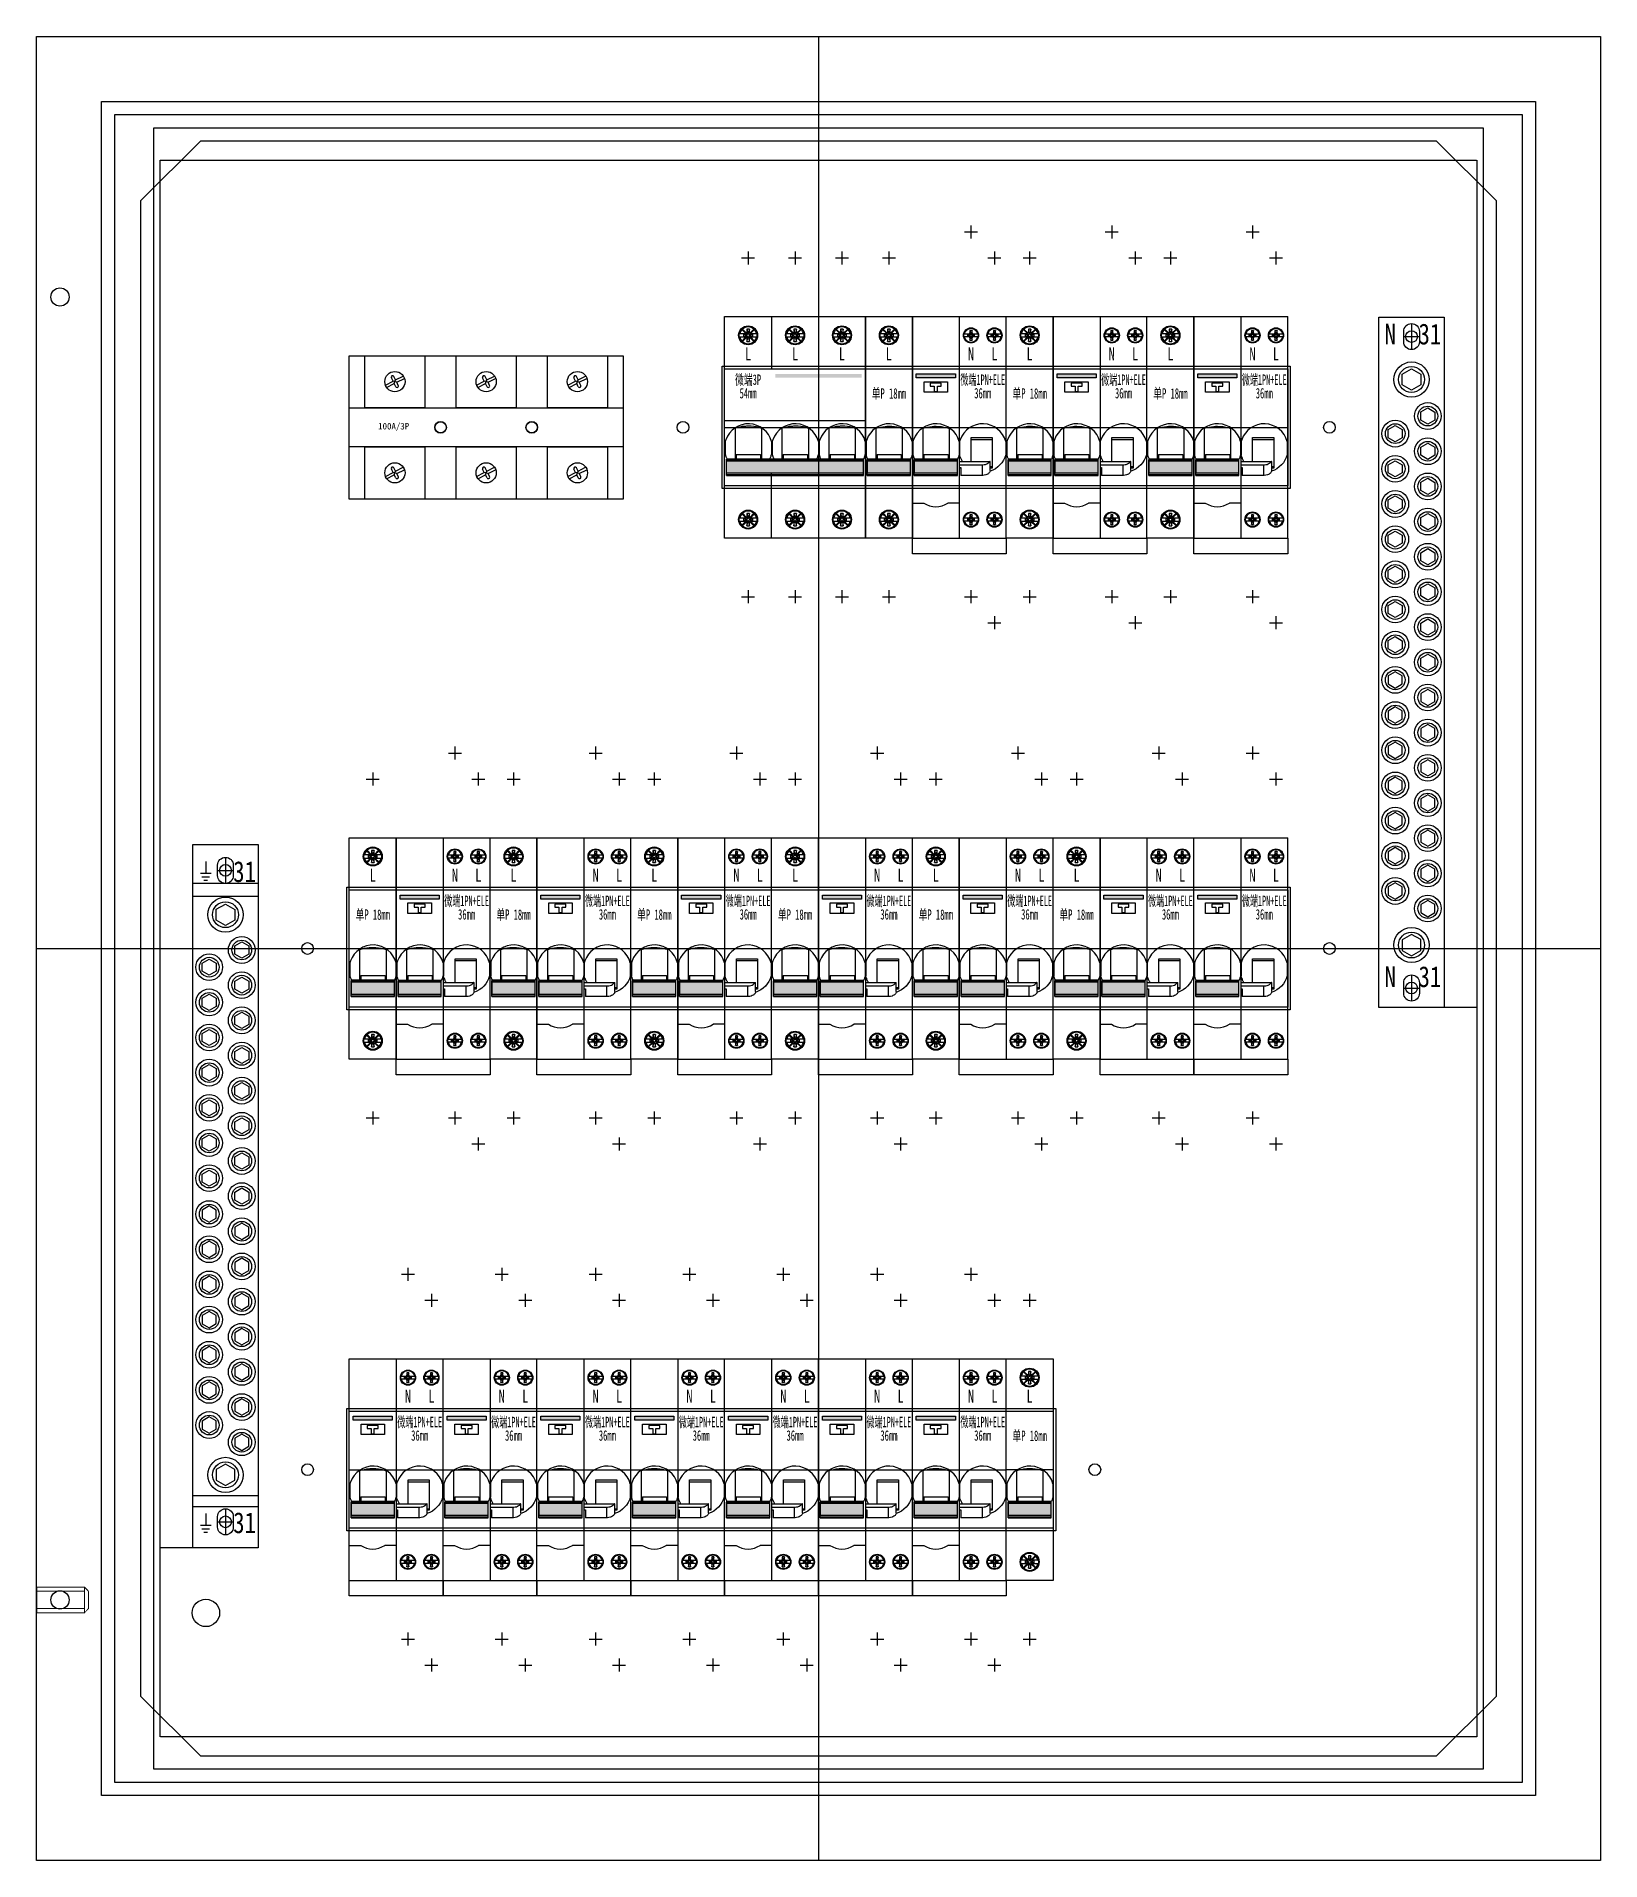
# Model space of a CAD drawing. Extents: x 976111 to 976711, y 80888 to 81588.
import ezdxf
from ezdxf.enums import TextEntityAlignment as Align

# ---------------------------------------------------------------- set-up
doc = ezdxf.new("R2010")
doc.units = 0
doc.header["$MEASUREMENT"] = 0
doc.linetypes.add('DASH', pattern=[0.35, 0.25, -0.1])
doc.linetypes.add('LYJS-XX', pattern=[0.35, 0.25, -0.1])
doc.layers.add('LY-JS-BJ', color=7, linetype='Continuous')
doc.layers.add('LY-JS-YQJ', color=7, linetype='Continuous')
doc.styles.add('-宋体', font='', dxfattribs={"width": 0.8})
doc.styles.add('LY-SJ-元器件', font='', dxfattribs={"width": 0.6, "height": 4})
doc.styles.get('-宋体').set_extended_font_data('SimSun')
doc.styles.get('LY-SJ-元器件').set_extended_font_data('SimSun')

# ---------------------------------------------------------------- blocks, each defined once
blk = doc.blocks.new('A$C7F2E4CF4')
at = {"layer": 'LY-JS-YQJ', "color": 1, "linetype": 'DASH'}
for p, q in [((-3, 0), (3, 0)), ((0, 5), (0, -5))]:
    blk.add_line(p, q, dxfattribs=at)
at = {"layer": 'LY-JS-YQJ', "color": 0, "linetype": 'ByBlock'}
blk.add_lwpolyline([(0, 5), (0, 5, -0.414214), (3, 2), (3, -2, -0.414214), (0, -5), (0, -5, -0.414214), (-3, -2), (-3, 2, -0.414214)], format="xyb", close=True, dxfattribs=at)
blk = doc.blocks.new('31位零排2021')
at = {"layer": 'LY-JS-YQJ', "color": 2}
blk.add_lwpolyline([(0, 265), (25, 265), (25, 0), (0, 0)], close=True, dxfattribs=at)
at = {"layer": 'LY-JS-YQJ', "color": 3}
for points in [[(12.49, 236.9), (8.94, 238.96), (8.96, 243.06), (12.51, 245.1), (16.06, 243.04), (16.04, 238.94)], [(18.74, 223.88), (16.04, 225.45), (16.05, 228.57), (18.76, 230.12), (21.46, 228.55), (21.45, 225.43)], [(6.24, 217.13), (3.54, 218.7), (3.55, 221.82), (6.26, 223.37), (8.96, 221.8), (8.95, 218.68)], [(18.74, 210.38), (16.04, 211.95), (16.05, 215.07), (18.76, 216.62), (21.46, 215.05), (21.45, 211.93)], [(6.24, 203.63), (3.54, 205.2), (3.55, 208.32), (6.26, 209.87), (8.96, 208.3), (8.95, 205.18)], [(18.74, 196.88), (16.04, 198.45), (16.05, 201.57), (18.76, 203.12), (21.46, 201.55), (21.45, 198.43)], [(6.24, 190.13), (3.54, 191.7), (3.55, 194.82), (6.26, 196.37), (8.96, 194.8), (8.95, 191.68)], [(18.74, 183.38), (16.04, 184.95), (16.05, 188.07), (18.76, 189.62), (21.46, 188.05), (21.45, 184.93)], [(6.24, 176.63), (3.54, 178.2), (3.55, 181.32), (6.26, 182.87), (8.96, 181.3), (8.95, 178.18)], [(18.74, 169.88), (16.04, 171.45), (16.05, 174.57), (18.76, 176.12), (21.46, 174.55), (21.45, 171.43)], [(6.24, 163.13), (3.54, 164.7), (3.55, 167.82), (6.26, 169.37), (8.96, 167.8), (8.95, 164.68)], [(18.74, 156.38), (16.04, 157.95), (16.05, 161.07), (18.76, 162.62), (21.46, 161.05), (21.45, 157.93)], [(6.24, 149.63), (3.54, 151.2), (3.55, 154.32), (6.26, 155.87), (8.96, 154.3), (8.95, 151.18)], [(18.74, 142.88), (16.04, 144.45), (16.05, 147.57), (18.76, 149.12), (21.46, 147.55), (21.45, 144.43)], [(6.24, 136.13), (3.54, 137.7), (3.55, 140.82), (6.26, 142.37), (8.96, 140.8), (8.95, 137.68)], [(18.74, 129.38), (16.04, 130.95), (16.05, 134.07), (18.76, 135.62), (21.46, 134.05), (21.45, 130.93)], [(6.24, 128.87), (3.54, 127.3), (3.55, 124.18), (6.26, 122.63), (8.96, 124.2), (8.95, 127.32)], [(18.74, 122.12), (16.04, 120.55), (16.05, 117.43), (18.76, 115.88), (21.46, 117.45), (21.45, 120.57)], [(6.24, 115.37), (3.54, 113.8), (3.55, 110.68), (6.26, 109.13), (8.96, 110.7), (8.95, 113.82)], [(18.74, 108.62), (16.04, 107.05), (16.05, 103.93), (18.76, 102.38), (21.46, 103.95), (21.45, 107.07)], [(6.24, 101.87), (3.54, 100.3), (3.55, 97.18), (6.26, 95.63), (8.96, 97.2), (8.95, 100.32)], [(18.74, 95.12), (16.04, 93.55), (16.05, 90.43), (18.76, 88.88), (21.46, 90.45), (21.45, 93.57)], [(6.24, 88.37), (3.54, 86.8), (3.55, 83.68), (6.26, 82.13), (8.96, 83.7), (8.95, 86.82)], [(18.74, 81.62), (16.04, 80.05), (16.05, 76.93), (18.76, 75.38), (21.46, 76.95), (21.45, 80.07)], [(6.24, 74.87), (3.54, 73.3), (3.55, 70.18), (6.26, 68.63), (8.96, 70.2), (8.95, 73.32)], [(18.74, 68.12), (16.04, 66.55), (16.05, 63.43), (18.76, 61.88), (21.46, 63.45), (21.45, 66.57)], [(6.24, 61.37), (3.54, 59.8), (3.55, 56.68), (6.26, 55.13), (8.96, 56.7), (8.95, 59.82)], [(18.74, 54.62), (16.04, 53.05), (16.05, 49.93), (18.76, 48.38), (21.46, 49.95), (21.45, 53.07)], [(6.24, 47.87), (3.54, 46.3), (3.55, 43.18), (6.26, 41.63), (8.96, 43.2), (8.95, 46.32)], [(18.74, 41.12), (16.04, 39.55), (16.05, 36.43), (18.76, 34.88), (21.46, 36.45), (21.45, 39.57)], [(12.49, 28.1), (8.94, 26.04), (8.96, 21.94), (12.51, 19.9), (16.06, 21.96), (16.04, 26.06)]]:
    blk.add_lwpolyline(points, close=True, dxfattribs=at)
for centre, radius in [((12.5, 241), 6.76), ((12.5, 241), 4.97), ((18.75, 227), 5.14), ((6.25, 220.25), 5.14), ((6.25, 220.25), 3.78), ((18.75, 227), 3.78), ((18.75, 213.5), 5.14), ((18.75, 213.5), 3.78), ((6.25, 206.75), 5.14), ((6.25, 206.75), 3.78), ((18.75, 200), 5.14), ((18.75, 200), 3.78), ((6.25, 193.25), 5.14), ((6.25, 193.25), 3.78), ((18.75, 186.5), 5.14), ((18.75, 186.5), 3.78), ((6.25, 179.75), 5.14), ((6.25, 179.75), 3.78), ((18.75, 173), 5.14), ((18.75, 173), 3.78), ((6.25, 166.25), 5.14), ((6.25, 166.25), 3.78), ((18.75, 159.5), 5.14), ((18.75, 159.5), 3.78), ((6.25, 152.75), 5.14), ((6.25, 152.75), 3.78), ((18.75, 146), 5.14), ((18.75, 146), 3.78), ((6.25, 139.25), 5.14), ((6.25, 139.25), 3.78), ((18.75, 132.5), 5.14), ((18.75, 132.5), 3.78), ((6.25, 125.75), 5.14), ((6.25, 125.75), 3.78), ((18.75, 119), 5.14), ((18.75, 119), 3.78), ((6.25, 112.25), 5.14), ((6.25, 112.25), 3.78), ((18.75, 105.5), 5.14), ((18.75, 105.5), 3.78), ((6.25, 98.75), 5.14), ((6.25, 98.75), 3.78), ((18.75, 92), 5.14), ((18.75, 92), 3.78), ((6.25, 85.25), 5.14), ((6.25, 85.25), 3.78), ((18.75, 78.5), 5.14), ((18.75, 78.5), 3.78), ((6.25, 71.75), 5.14), ((6.25, 71.75), 3.78), ((18.75, 65), 5.14), ((6.25, 58.25), 5.14), ((18.75, 65), 3.78), ((6.25, 58.25), 3.78), ((18.75, 51.5), 5.14), ((6.25, 44.75), 5.14), ((18.75, 51.5), 3.78), ((6.25, 44.75), 3.78), ((18.75, 38), 5.14), ((18.75, 38), 3.78), ((12.5, 24), 6.76), ((12.5, 24), 4.97)]:
    blk.add_circle(centre, radius, dxfattribs=at)
at = {"layer": 'LY-JS-YQJ', "color": 0}
for p in [(12.5, 257.5), (12.5, 7.5)]:
    blk.add_blockref('A$C7F2E4CF4', p, dxfattribs=at)
at = {"layer": 'LY-JS-YQJ', "color": 1, "style": '-宋体', "width": 0.8}
for p in [(2.16, 254.49), (2.16, 7.87)]:
    blk.add_text('N', height=8, dxfattribs=at).set_placement(p)
at = {"layer": 'LY-JS-YQJ', "color": 4, "style": '-宋体', "width": 0.8}
for p in [(15.18, 254.49), (15.18, 7.87)]:
    blk.add_text('31', height=8, dxfattribs=at).set_placement(p)
blk = doc.blocks.new('31位地排2021')
at = {"layer": 'LY-JS-YQJ', "color": 1}
for p, q in [((4.95, 263.42), (4.95, 258.94)), ((2.87, 258.94), (7.03, 258.94)), ((3.41, 257.59), (6.43, 257.59)), ((4.14, 256.24), (5.65, 256.24)), ((2.87, 8.69), (7.03, 8.69)), ((3.41, 7.35), (6.43, 7.35)), ((4.95, 13.17), (4.95, 8.69)), ((4.14, 6), (5.65, 6))]:
    blk.add_line(p, q, dxfattribs=at)
at = {"layer": 'LY-JS-YQJ', "color": 2}
for points in [[(25, 270), (25, 0), (0, 0), (0, 270)], [(0, 270), (25, 270)], [(25, 255), (0, 255)], [(25, 250), (0, 250)], [(25, 20), (0, 20)], [(25, 15.7), (0, 15.7)]]:
    blk.add_lwpolyline(points, dxfattribs=at)
at = {"layer": 'LY-JS-YQJ', "color": 3}
for points in [[(12.49, 238.9), (8.94, 240.96), (8.96, 245.06), (12.51, 247.1), (16.06, 245.04), (16.04, 240.94)], [(18.74, 226.33), (16.04, 227.9), (16.05, 231.02), (18.76, 232.57), (21.46, 231), (21.45, 227.88)], [(6.24, 219.74), (3.54, 221.31), (3.55, 224.43), (6.26, 225.98), (8.96, 224.41), (8.95, 221.29)], [(18.74, 212.84), (16.04, 214.41), (16.05, 217.53), (18.76, 219.08), (21.46, 217.51), (21.45, 214.39)], [(6.24, 206.25), (3.54, 207.81), (3.55, 210.93), (6.26, 212.48), (8.96, 210.91), (8.95, 207.8)], [(18.74, 199.35), (16.04, 200.91), (16.05, 204.03), (18.76, 205.58), (21.46, 204.01), (21.45, 200.9)], [(6.24, 192.75), (3.54, 194.32), (3.55, 197.44), (6.26, 198.99), (8.96, 197.42), (8.95, 194.3)], [(18.74, 185.85), (16.04, 187.42), (16.05, 190.54), (18.76, 192.09), (21.46, 190.52), (21.45, 187.4)], [(6.24, 179.26), (3.54, 180.83), (3.55, 183.95), (6.26, 185.5), (8.96, 183.93), (8.95, 180.81)], [(18.74, 172.36), (16.04, 173.93), (16.05, 177.05), (18.76, 178.6), (21.46, 177.03), (21.45, 173.91)], [(6.24, 165.77), (3.54, 167.34), (3.55, 170.45), (6.26, 172), (8.96, 170.44), (8.95, 167.32)], [(18.74, 158.87), (16.04, 160.44), (16.05, 163.55), (18.76, 165.1), (21.46, 163.54), (21.45, 160.42)], [(6.24, 152.27), (3.54, 153.84), (3.55, 156.96), (6.26, 158.51), (8.96, 156.94), (8.95, 153.82)], [(18.74, 145.37), (16.04, 146.94), (16.05, 150.06), (18.76, 151.61), (21.46, 150.04), (21.45, 146.92)], [(6.24, 138.78), (3.54, 140.35), (3.55, 143.47), (6.26, 145.02), (8.96, 143.45), (8.95, 140.33)], [(18.74, 131.88), (16.04, 133.45), (16.05, 136.57), (18.76, 138.12), (21.46, 136.55), (21.45, 133.43)], [(6.24, 131.22), (3.54, 129.65), (3.55, 126.53), (6.26, 124.98), (8.96, 126.55), (8.95, 129.67)], [(18.74, 124.63), (16.04, 123.06), (16.05, 119.94), (18.76, 118.39), (21.46, 119.96), (21.45, 123.08)], [(6.24, 117.73), (3.54, 116.16), (3.55, 113.04), (6.26, 111.49), (8.96, 113.06), (8.95, 116.18)], [(18.74, 111.13), (16.04, 109.56), (16.05, 106.45), (18.76, 104.9), (21.46, 106.46), (21.45, 109.58)], [(6.24, 104.23), (3.54, 102.66), (3.55, 99.55), (6.26, 98), (8.96, 99.56), (8.95, 102.68)], [(18.74, 97.64), (16.04, 96.07), (16.05, 92.95), (18.76, 91.4), (21.46, 92.97), (21.45, 96.09)], [(6.24, 90.74), (3.54, 89.17), (3.55, 86.05), (6.26, 84.5), (8.96, 86.07), (8.95, 89.19)], [(18.74, 84.15), (16.04, 82.58), (16.05, 79.46), (18.76, 77.91), (21.46, 79.48), (21.45, 82.6)], [(6.24, 77.25), (3.54, 75.68), (3.55, 72.56), (6.26, 71.01), (8.96, 72.58), (8.95, 75.7)], [(18.74, 70.65), (16.04, 69.09), (16.05, 65.97), (18.76, 64.42), (21.46, 65.99), (21.45, 69.1)], [(6.24, 63.75), (3.54, 62.19), (3.55, 59.07), (6.26, 57.52), (8.96, 59.09), (8.95, 62.2)], [(18.74, 57.16), (16.04, 55.59), (16.05, 52.47), (18.76, 50.92), (21.46, 52.49), (21.45, 55.61)], [(6.24, 50.26), (3.54, 48.69), (3.55, 45.57), (6.26, 44.02), (8.96, 45.59), (8.95, 48.71)], [(18.74, 43.67), (16.04, 42.1), (16.05, 38.98), (18.76, 37.43), (21.46, 39), (21.45, 42.12)], [(12.49, 32.1), (8.94, 30.04), (8.96, 25.94), (12.51, 23.9), (16.06, 25.96), (16.04, 30.06)]]:
    blk.add_lwpolyline(points, close=True, dxfattribs=at)
for centre, radius in [((12.5, 243), 6.76), ((12.5, 243), 4.97), ((18.75, 229.45), 5.14), ((18.75, 229.45), 3.78), ((6.25, 222.86), 5.14), ((6.25, 222.86), 3.78), ((18.75, 215.96), 5.14), ((18.75, 215.96), 3.78), ((6.25, 209.36), 5.14), ((6.25, 209.36), 3.78), ((18.75, 202.46), 5.14), ((18.75, 202.46), 3.78), ((6.25, 195.87), 5.14), ((6.25, 195.87), 3.78), ((18.75, 188.97), 5.14), ((18.75, 188.97), 3.78), ((6.25, 182.38), 5.14), ((6.25, 182.38), 3.78), ((18.75, 175.48), 5.14), ((18.75, 175.48), 3.78), ((6.25, 168.89), 5.14), ((6.25, 168.89), 3.78), ((18.75, 161.99), 5.14), ((18.75, 161.99), 3.78), ((6.25, 155.39), 5.14), ((6.25, 155.39), 3.78), ((6.25, 141.9), 5.14), ((18.75, 148.49), 5.14), ((18.75, 148.49), 3.78), ((6.25, 141.9), 3.78), ((18.75, 135), 5.14), ((6.25, 128.1), 5.14), ((18.75, 135), 3.78), ((6.25, 128.1), 3.78), ((18.75, 121.51), 5.14), ((6.25, 114.61), 5.14), ((18.75, 121.51), 3.78), ((6.25, 114.61), 3.78), ((18.75, 108.01), 5.14), ((6.25, 101.11), 5.14), ((18.75, 108.01), 3.78), ((6.25, 101.11), 3.78), ((18.75, 94.52), 5.14), ((18.75, 94.52), 3.78), ((6.25, 87.62), 5.14), ((6.25, 87.62), 3.78), ((18.75, 81.03), 5.14), ((18.75, 81.03), 3.78), ((6.25, 74.13), 5.14), ((6.25, 74.13), 3.78), ((18.75, 67.54), 5.14), ((18.75, 67.54), 3.78), ((6.25, 60.64), 5.14), ((6.25, 60.64), 3.78), ((18.75, 54.04), 5.14), ((18.75, 54.04), 3.78), ((6.25, 47.14), 5.14), ((6.25, 47.14), 3.78), ((18.75, 40.55), 5.14), ((18.75, 40.55), 3.78), ((12.5, 28), 6.76), ((12.5, 28), 4.97)]:
    blk.add_circle(centre, radius, dxfattribs=at)
at = {"layer": 'LY-JS-YQJ', "color": 0}
for p in [(12.5, 260), (12.5, 10)]:
    blk.add_blockref('A$C7F2E4CF4', p, dxfattribs=at)
at = {"layer": 'LY-JS-YQJ', "color": 4, "style": '-宋体', "width": 0.8}
for p in [(15.47, 255.54), (15.47, 5.67)]:
    blk.add_text('31', height=8, dxfattribs=at).set_placement(p)
blk = doc.blocks.new('A$C75295B9C')
at = {"layer": 'LY-JS-BJ', "color": 1}
blk.add_lwpolyline([(-237, 310), (237, 310), (260, 287), (260, -287), (237, -310), (-237, -310), (-260, -287), (-260, 287)], close=True, dxfattribs=at)
blk.add_circle((-235, -255), 5.25, dxfattribs=at)
blk = doc.blocks.new('A$C25615923')
at = {"layer": 'LY-JS-BJ', "color": 0, "linetype": 'DASH', "lineweight": 18}
for p, q in [((18.38, 4.92), (0, 4.92)), ((18.38, 3.3), (0, 3.3)), ((18.38, -4.92), (18.38, 4.92)), ((20, 3.3), (18.38, 4.92)), ((20, -3.3), (20, 3.3)), ((18.38, -3.3), (0, -3.3)), ((18.38, -4.92), (0, -4.92)), ((20, -3.3), (18.38, -4.92))]:
    blk.add_line(p, q, dxfattribs=at)
at = {"layer": 'LY-JS-BJ', "color": 7, "linetype": 'DASH'}
blk.add_line((0, 4.92), (0, -4.92), dxfattribs=at)
blk = doc.blocks.new('微端1PN+ELE-36mm右-2022.1')
h = blk.add_hatch(color=3)
h.dxf.hatch_style = 1
h.paths.add_polyline_path([(16.5, 18.99), (16.5, 20.49), (1.5, 20.49), (1.5, 18.99)])
h = blk.add_hatch(color=0)
h.dxf.hatch_style = 1
h.paths.add_polyline_path([(17.3, -17.48), (17.3, -12.97), (0.7, -12.97), (0.7, -17.48)])
at = {"color": 1}
for p, q in [((22.5, 77.5), (22.5, 72.5)), ((20, 75), (25, 75)), ((29, 65), (34, 65)), ((31.5, 67.5), (31.5, 62.5)), ((0, -0.01), (36, -0.01)), ((22.5, -62.51), (22.5, -67.51)), ((20, -65.01), (25, -65.01)), ((29, -75.01), (34, -75.01)), ((31.5, -72.51), (31.5, -77.51))]:
    blk.add_line(p, q, dxfattribs=at)
at = {"color": 0}
for p, q in [((0, 42.49), (36, 42.49)), ((0, -42.49), (0, 42.49)), ((36, -42.49), (36, 42.49)), ((30.65, -15.61), (29.85, -15.61)), ((36, -22.51), (0, -22.51))]:
    blk.add_line(p, q, dxfattribs=at)
at = {"color": 0, "linetype": 'Continuous', "lineweight": 25}
for p, q in [((21.66, 35.78), (19.77, 35.78)), ((20.66, 37.31), (20.49, 37.14)), ((20.49, 37.14), (20.58, 37.06)), ((20.75, 37.23), (20.66, 37.31)), ((21.1, 35.78), (21.1, 34.82)), ((21.1, 35.78), (21.7, 35.42)), ((21.1, 34.82), (21.7, 35.18)), ((21.7, 35.42), (21.7, 35.18)), ((21.9, 35.42), (21.7, 35.42)), ((21.7, 35.18), (21.9, 35.18)), ((22.1, 37.18), (22.38, 36.1)), ((22.1, 37.18), (22.1, 36.23)), ((22.9, 37.18), (22.1, 37.18)), ((22.1, 36.23), (22.38, 35.82)), ((22.62, 36.1), (22.38, 36.1)), ((22.38, 36.1), (22.38, 35.82)), ((22.9, 37.18), (22.62, 36.1)), ((22.9, 36.23), (22.62, 35.82)), ((22.62, 35.82), (22.62, 36.1)), ((22.9, 36.23), (22.9, 37.18)), ((23.3, 35.42), (23.1, 35.42)), ((23.1, 35.18), (23.3, 35.18)), ((23.9, 35.78), (23.3, 35.42)), ((23.3, 35.18), (23.3, 35.42)), ((23.9, 34.82), (23.3, 35.18)), ((25.23, 35.78), (23.34, 35.78)), ((23.9, 34.82), (23.9, 35.78)), ((24.34, 37.31), (24.25, 37.23)), ((24.51, 37.14), (24.34, 37.31)), ((24.42, 37.06), (24.51, 37.14)), ((30.66, 35.78), (28.77, 35.78)), ((29.66, 37.31), (29.49, 37.14)), ((29.49, 37.14), (29.58, 37.06)), ((29.75, 37.23), (29.66, 37.31)), ((30.1, 35.78), (30.1, 34.82)), ((30.1, 35.78), (30.7, 35.42)), ((30.1, 34.82), (30.7, 35.18)), ((30.7, 35.42), (30.7, 35.18)), ((30.9, 35.42), (30.7, 35.42)), ((30.7, 35.18), (30.9, 35.18)), ((31.1, 37.18), (31.38, 36.1)), ((31.1, 37.18), (31.1, 36.23)), ((31.9, 37.18), (31.1, 37.18)), ((31.1, 36.23), (31.38, 35.82)), ((31.62, 36.1), (31.38, 36.1)), ((31.38, 36.1), (31.38, 35.82)), ((31.9, 37.18), (31.62, 36.1)), ((31.9, 36.23), (31.62, 35.82)), ((31.62, 35.82), (31.62, 36.1)), ((31.9, 36.23), (31.9, 37.18)), ((32.3, 35.42), (32.1, 35.42)), ((32.1, 35.18), (32.3, 35.18)), ((32.9, 35.78), (32.3, 35.42)), ((32.3, 35.18), (32.3, 35.42)), ((32.9, 34.82), (32.3, 35.18)), ((34.23, 35.78), (32.34, 35.78)), ((32.9, 34.82), (32.9, 35.78)), ((33.34, 37.31), (33.25, 37.23)), ((33.51, 37.14), (33.34, 37.31)), ((33.42, 37.06), (33.51, 37.14)), ((19.77, 34.82), (21.66, 34.82)), ((20.58, 33.55), (20.49, 33.47)), ((20.49, 33.47), (20.66, 33.3)), ((20.66, 33.3), (20.75, 33.38)), ((22.1, 34.38), (22.38, 34.78)), ((22.1, 33.42), (22.38, 34.5)), ((22.1, 34.38), (22.1, 33.42)), ((22.1, 33.42), (22.9, 33.42)), ((22.38, 34.78), (22.38, 34.5)), ((22.38, 34.5), (22.62, 34.5)), ((22.5, 32.5), (22.5, 32.7)), ((22.62, 34.5), (22.62, 34.78)), ((22.9, 34.38), (22.62, 34.78)), ((22.62, 34.5), (22.9, 33.42)), ((22.9, 33.42), (22.9, 34.38)), ((23.34, 34.82), (25.23, 34.82)), ((24.25, 33.38), (24.34, 33.3)), ((24.34, 33.3), (24.51, 33.47)), ((24.51, 33.47), (24.42, 33.55)), ((28.77, 34.82), (30.66, 34.82)), ((29.58, 33.55), (29.49, 33.47)), ((29.49, 33.47), (29.66, 33.3)), ((29.66, 33.3), (29.75, 33.38)), ((31.1, 34.38), (31.38, 34.78)), ((31.1, 33.42), (31.38, 34.5)), ((31.1, 34.38), (31.1, 33.42)), ((31.1, 33.42), (31.9, 33.42)), ((31.38, 34.78), (31.38, 34.5)), ((31.38, 34.5), (31.62, 34.5)), ((31.5, 32.5), (31.5, 32.7)), ((31.62, 34.5), (31.62, 34.78)), ((31.9, 34.38), (31.62, 34.78)), ((31.62, 34.5), (31.9, 33.42)), ((31.9, 33.42), (31.9, 34.38)), ((32.34, 34.82), (34.23, 34.82)), ((33.25, 33.38), (33.34, 33.3)), ((33.34, 33.3), (33.51, 33.47)), ((33.51, 33.47), (33.42, 33.55)), ((0.25, -5.47), (0.25, -10.5)), ((4.1, -12.23), (4.1, -0.36)), ((14.1, -0.36), (14.1, -12.23)), ((17.95, -5.47), (17.95, -10.5)), ((18.11, -5.47), (18.11, -10.5)), ((22.55, -13.08), (22.55, -3.94)), ((22.55, -3.94), (30.65, -3.94)), ((22.55, -4.67), (30.65, -4.67)), ((30.65, -3.94), (30.65, -15.61)), ((35.81, -5.47), (35.81, -10.5)), ((0.7, -12.23), (0.7, -12.45)), ((17.3, -12.23), (0.7, -12.23)), ((17.3, -12.45), (0.7, -12.45)), ((0.7, -18.44), (0.7, -12.45)), ((17.3, -12.97), (0.7, -12.97)), ((0.7, -12.97), (0.7, -17.48)), ((4.45, -10.39), (13.75, -10.39)), ((4.45, -10.39), (4.45, -12.23)), ((13.75, -10.39), (13.75, -12.23)), ((17.3, -12.45), (17.3, -12.23)), ((17.3, -18.44), (17.3, -12.45)), ((17.3, -17.48), (17.3, -12.97)), ((18, -13.1), (29.68, -13.1)), ((22.55, -13.08), (29.85, -13.08)), ((29.85, -16.52), (29.85, -13.08)), ((0.7, -17.48), (17.3, -17.48)), ((0.7, -18.13), (17.3, -18.13)), ((0.7, -18.44), (17.3, -18.44)), ((18, -14.38), (26.85, -14.38)), ((18, -15.46), (18.55, -15.46)), ((18.55, -15.61), (18, -15.61)), ((18.55, -15.46), (18.55, -18.44)), ((26.85, -18.44), (18.55, -18.44)), ((26.85, -18.44), (26.85, -14.38)), ((29.85, -14.99), (30.65, -14.99)), ((21.66, -34.92), (19.77, -34.92)), ((20.66, -33.4), (20.49, -33.57)), ((20.49, -33.57), (20.58, -33.65)), ((20.75, -33.48), (20.66, -33.4)), ((21.1, -34.92), (21.1, -35.88)), ((21.1, -34.92), (21.7, -35.28)), ((22.1, -33.52), (22.38, -34.61)), ((22.1, -33.52), (22.1, -34.48)), ((22.9, -33.52), (22.1, -33.52)), ((22.1, -34.48), (22.38, -34.88)), ((22.62, -34.61), (22.38, -34.61)), ((22.38, -34.61), (22.38, -34.88)), ((22.9, -33.52), (22.62, -34.61)), ((22.9, -34.48), (22.62, -34.88)), ((22.62, -34.88), (22.62, -34.61)), ((22.9, -34.48), (22.9, -33.52)), ((23.9, -34.92), (23.3, -35.28)), ((25.23, -34.92), (23.34, -34.92)), ((23.9, -35.88), (23.9, -34.92)), ((24.34, -33.4), (24.25, -33.48)), ((24.51, -33.57), (24.34, -33.4)), ((24.42, -33.65), (24.51, -33.57)), ((30.66, -34.92), (28.77, -34.92)), ((29.66, -33.4), (29.49, -33.57)), ((29.49, -33.57), (29.58, -33.65)), ((29.75, -33.48), (29.66, -33.4)), ((30.1, -34.92), (30.1, -35.88)), ((30.1, -34.92), (30.7, -35.28)), ((31.1, -33.52), (31.38, -34.61)), ((31.1, -33.52), (31.1, -34.48)), ((31.9, -33.52), (31.1, -33.52)), ((31.1, -34.48), (31.38, -34.88)), ((31.62, -34.61), (31.38, -34.61)), ((31.38, -34.61), (31.38, -34.88)), ((31.9, -33.52), (31.62, -34.61)), ((31.9, -34.48), (31.62, -34.88)), ((31.62, -34.88), (31.62, -34.61)), ((31.9, -34.48), (31.9, -33.52)), ((32.9, -34.92), (32.3, -35.28)), ((34.23, -34.92), (32.34, -34.92)), ((32.9, -35.88), (32.9, -34.92)), ((33.34, -33.4), (33.25, -33.48)), ((33.51, -33.57), (33.34, -33.4)), ((33.42, -33.65), (33.51, -33.57)), ((19.77, -35.88), (21.66, -35.88)), ((20.58, -37.16), (20.49, -37.24)), ((20.49, -37.24), (20.66, -37.41)), ((20.66, -37.41), (20.75, -37.33)), ((21.1, -35.88), (21.7, -35.52)), ((21.7, -35.28), (21.7, -35.52)), ((21.9, -35.28), (21.7, -35.28)), ((21.7, -35.52), (21.9, -35.52)), ((22.1, -36.33), (22.38, -35.93)), ((22.1, -37.28), (22.38, -36.21)), ((22.1, -36.33), (22.1, -37.28)), ((22.1, -37.28), (22.9, -37.28)), ((22.38, -35.93), (22.38, -36.21)), ((22.38, -36.21), (22.62, -36.21)), ((22.5, -38.2), (22.5, -38)), ((22.62, -36.21), (22.62, -35.92)), ((22.9, -36.33), (22.62, -35.92)), ((22.62, -36.21), (22.9, -37.28)), ((22.9, -37.28), (22.9, -36.33)), ((23.3, -35.28), (23.1, -35.28)), ((23.1, -35.52), (23.3, -35.52)), ((23.3, -35.52), (23.3, -35.28)), ((23.9, -35.88), (23.3, -35.52)), ((23.34, -35.88), (25.23, -35.88)), ((24.25, -37.33), (24.34, -37.41)), ((24.34, -37.41), (24.51, -37.24)), ((24.51, -37.24), (24.42, -37.16)), ((28.77, -35.88), (30.66, -35.88)), ((29.58, -37.16), (29.49, -37.24)), ((29.49, -37.24), (29.66, -37.41)), ((29.66, -37.41), (29.75, -37.33)), ((30.1, -35.88), (30.7, -35.52)), ((30.7, -35.28), (30.7, -35.52)), ((30.9, -35.28), (30.7, -35.28)), ((30.7, -35.52), (30.9, -35.52)), ((31.1, -36.33), (31.38, -35.93)), ((31.1, -37.28), (31.38, -36.21)), ((31.1, -36.33), (31.1, -37.28)), ((31.1, -37.28), (31.9, -37.28)), ((31.38, -35.93), (31.38, -36.21)), ((31.38, -36.21), (31.62, -36.21)), ((31.5, -38.2), (31.5, -38)), ((31.62, -36.21), (31.62, -35.92)), ((31.9, -36.33), (31.62, -35.92)), ((31.62, -36.21), (31.9, -37.28)), ((31.9, -37.28), (31.9, -36.33)), ((32.3, -35.28), (32.1, -35.28)), ((32.1, -35.52), (32.3, -35.52)), ((32.3, -35.52), (32.3, -35.28)), ((32.9, -35.88), (32.3, -35.52)), ((32.34, -35.88), (34.23, -35.88)), ((33.25, -37.33), (33.34, -37.41)), ((33.34, -37.41), (33.51, -37.24)), ((33.51, -37.24), (33.42, -37.16))]:
    blk.add_line(p, q, dxfattribs=at)
at = {"color": 0}
for points in [[(18, 42.49), (18, -42.51)], [(0, 22.49), (36, 22.49)], [(6.9, 17), (6.9, 15.8), (8.4, 15.8), (8.4, 13.8), (9.6, 13.8), (9.6, 15.8), (11.1, 15.8), (11.1, 16.99), (6.9, 16.99)], [(0, -29.05), (4.39, -29.05)], [(18, -29.05), (13.61, -29.05)]]:
    blk.add_lwpolyline(points, dxfattribs=at)
at = {"color": 0, "linetype": 'Continuous', "lineweight": 25}
for points in [[(22.38, 35.82, -0.008657), (22.36, 35.76, -0.023793), (22.34, 35.7, -0.091571), (22.26, 35.58, -0.078411), (22.13, 35.48, -0.073505), (22.03, 35.44, -0.017685), (21.98, 35.43, -0.010456), (21.94, 35.43, -0.005778), (21.9, 35.42)], [(21.9, 35.18, -0.00869), (21.96, 35.18, -0.023887), (22.03, 35.17, -0.086312), (22.15, 35.12, -0.089889), (22.29, 34.99, -0.067544), (22.34, 34.9, -0.017754), (22.36, 34.86, -0.010496), (22.37, 34.82, -0.005799), (22.38, 34.78)], [(23.1, 35.42, -0.008656), (23.04, 35.43, -0.023792), (22.97, 35.44, -0.085963), (22.85, 35.49, -0.089526), (22.71, 35.61, -0.067272), (22.66, 35.7, -0.017683), (22.64, 35.74, -0.010455), (22.63, 35.78, -0.005777), (22.62, 35.82)], [(22.62, 34.78, -0.008657), (22.64, 34.85, -0.023793), (22.66, 34.91, -0.091571), (22.74, 35.03, -0.078412), (22.87, 35.13, -0.073501), (22.97, 35.17, -0.017684), (23.02, 35.17, -0.010456), (23.06, 35.18, -0.005777), (23.1, 35.18)], [(31.38, 35.82, -0.008657), (31.36, 35.76, -0.023793), (31.34, 35.7, -0.091571), (31.26, 35.58, -0.078411), (31.13, 35.48, -0.073505), (31.03, 35.44, -0.017685), (30.98, 35.43, -0.010456), (30.94, 35.43, -0.005778), (30.9, 35.42)], [(30.9, 35.18, -0.00869), (30.96, 35.18, -0.023887), (31.03, 35.17, -0.086312), (31.15, 35.12, -0.089889), (31.29, 34.99, -0.067544), (31.34, 34.9, -0.017754), (31.36, 34.86, -0.010496), (31.37, 34.82, -0.005799), (31.38, 34.78)], [(32.1, 35.42, -0.008656), (32.04, 35.43, -0.023792), (31.97, 35.44, -0.085963), (31.85, 35.49, -0.089526), (31.71, 35.61, -0.067272), (31.66, 35.7, -0.017683), (31.64, 35.74, -0.010455), (31.63, 35.78, -0.005777), (31.62, 35.82)], [(31.62, 34.78, -0.008657), (31.64, 34.85, -0.023793), (31.66, 34.91, -0.091571), (31.74, 35.03, -0.078412), (31.87, 35.13, -0.073501), (31.97, 35.17, -0.017684), (32.02, 35.17, -0.010456), (32.06, 35.18, -0.005777), (32.1, 35.18)], [(17.95, -5.47, 0.325898), (9.48, 1.35, 0.327549), (0.48, -4.76, 0.019903), (0.25, -5.47)], [(4.1, -0.36, -0.057791), (7.63, 0.35, -0.021426), (9.1, 0.41)], [(9.1, 0.41, -0.062866), (13.22, -0.1, -0.011925), (13.81, -0.27, -0.00278), (14.1, -0.36)], [(35.81, -5.47, 0.325898), (27.34, 1.35, 0.327549), (18.34, -4.76, 0.019903), (18.11, -5.47)], [(0.95, -12.23, -0.004985), (0.8, -11.97, -0.030991), (0.56, -11.44, -0.01067), (0.46, -11.17, -0.005787), (0.39, -10.95, -0.003458), (0.32, -10.72, -0.001919), (0.25, -10.5)], [(17.95, -10.5, -0.002854), (17.85, -10.84, -0.004585), (17.78, -11.06, -0.019111), (17.6, -11.55, -0.037551), (17.32, -12.13, -0.002555), (17.26, -12.23)], [(19.19, -13.1, -0.001795), (18.72, -12.11, -0.00414), (18.48, -11.58, -0.009598), (18.28, -11.11, -0.013431), (18.18, -10.86, -0.015877), (18.14, -10.73, -0.023788), (18.12, -10.63, -0.050604), (18.11, -10.53, -0.012356), (18.11, -10.5)], [(26.85, -14.38, 0.009763), (27.08, -14.38, 0.05752), (28.08, -14.21, 0.073734), (28.98, -13.81, 0.073656), (29.49, -13.37, 0.028209), (29.59, -13.24, 0.012152), (29.68, -13.1)], [(29.85, -13.22, 0.010405), (29.85, -13.21, 0.052357), (29.85, -13.2, 0.052352), (29.84, -13.19, 0.046202), (29.83, -13.18, 0.029578), (29.82, -13.17, 0.02368), (29.8, -13.16, 0.017967), (29.78, -13.14, 0.014665), (29.76, -13.13, 0.011695), (29.74, -13.12, 0.016038), (29.7, -13.11, 0.002868), (29.68, -13.1)], [(35.81, -10.5, -0.25096), (29.8, -16.87)], [(29.85, -16.52, -0.010744), (29.85, -16.61, -0.101991), (29.7, -17.12, -0.08255), (29.35, -17.59, -0.05423), (28.92, -17.91, -0.059873), (28.2, -18.24, -0.070818), (27, -18.44, -0.004299), (26.85, -18.44)], [(22.38, -34.88, -0.008657), (22.36, -34.95, -0.023793), (22.34, -35, -0.091571), (22.26, -35.13, -0.078411), (22.13, -35.23, -0.073505), (22.03, -35.27, -0.017685), (21.98, -35.27, -0.010456), (21.94, -35.28, -0.005778), (21.9, -35.28)], [(23.1, -35.28, -0.008656), (23.04, -35.28, -0.023792), (22.97, -35.27, -0.085963), (22.85, -35.22, -0.089526), (22.71, -35.1, -0.067272), (22.66, -35, -0.017683), (22.64, -34.97, -0.010455), (22.63, -34.92, -0.005777), (22.62, -34.88)], [(31.38, -34.88, -0.008657), (31.36, -34.95, -0.023793), (31.34, -35, -0.091571), (31.26, -35.13, -0.078411), (31.13, -35.23, -0.073505), (31.03, -35.27, -0.017685), (30.98, -35.27, -0.010456), (30.94, -35.28, -0.005778), (30.9, -35.28)], [(32.1, -35.28, -0.008656), (32.04, -35.28, -0.023792), (31.97, -35.27, -0.085963), (31.85, -35.22, -0.089526), (31.71, -35.1, -0.067272), (31.66, -35, -0.017683), (31.64, -34.97, -0.010455), (31.63, -34.92, -0.005777), (31.62, -34.88)], [(21.9, -35.52, -0.00869), (21.96, -35.53, -0.023887), (22.03, -35.54, -0.086312), (22.15, -35.59, -0.089889), (22.29, -35.71, -0.067544), (22.34, -35.8, -0.017754), (22.36, -35.84, -0.010496), (22.37, -35.89, -0.005799), (22.38, -35.93)], [(22.62, -35.92, -0.008657), (22.64, -35.86, -0.023793), (22.66, -35.8, -0.091571), (22.74, -35.68, -0.078412), (22.87, -35.58, -0.073501), (22.97, -35.54, -0.017684), (23.02, -35.53, -0.010456), (23.06, -35.53, -0.005777), (23.1, -35.52)], [(30.9, -35.52, -0.00869), (30.96, -35.53, -0.023887), (31.03, -35.54, -0.086312), (31.15, -35.59, -0.089889), (31.29, -35.71, -0.067544), (31.34, -35.8, -0.017754), (31.36, -35.84, -0.010496), (31.37, -35.89, -0.005799), (31.38, -35.93)], [(31.62, -35.92, -0.008657), (31.64, -35.86, -0.023793), (31.66, -35.8, -0.091571), (31.74, -35.68, -0.078412), (31.87, -35.58, -0.073501), (31.97, -35.54, -0.017684), (32.02, -35.53, -0.010456), (32.06, -35.53, -0.005777), (32.1, -35.52)]]:
    blk.add_lwpolyline(points, format="xyb", dxfattribs=at)
at = {"color": 3}
blk.add_lwpolyline([(1.5, 20.49), (16.5, 20.49), (16.5, 18.99), (1.5, 18.99)], close=True, dxfattribs=at)
at = {"color": 0}
for points in [[(4.5, 17.49), (13.5, 17.49), (13.5, 13.49), (4.5, 13.49)], [(0, -42.49), (36, -42.49), (36, -48.49), (0, -48.49)]]:
    blk.add_lwpolyline(points, close=True, dxfattribs=at)
for centre, radius in [((22.5, 35.3), 2.91), ((22.5, 35.3), 2.71), ((31.5, 35.3), 2.91), ((31.5, 35.3), 2.71), ((22.5, -35.4), 2.91), ((22.5, -35.4), 2.71), ((31.5, -35.4), 2.91), ((31.5, -35.4), 2.71)]:
    blk.add_circle(centre, radius, dxfattribs=at)
at = {"color": 0, "linetype": 'Continuous', "lineweight": 25}
for centre in [(22.5, 35.3), (31.5, 35.3), (22.5, -35.4), (31.5, -35.4)]:
    blk.add_circle(centre, 2.8, dxfattribs=at)
for centre, radius, start, end in [((22.5, 35.3), 2.6, 137.64536, 169.36129), ((22.5, 35.3), 2.6, 47.64536, 132.35464), ((21.66, 36.23), 0.442, 270, 359.99998), ((23.34, 36.23), 0.442, 180, 270), ((22.5, 35.3), 2.6, 10.63871, 42.35464), ((31.5, 35.3), 2.6, 137.64536, 169.36129), ((31.5, 35.3), 2.6, 47.64536, 132.35464), ((30.66, 36.23), 0.442, 270, 359.99998), ((32.34, 36.23), 0.442, 180, 270), ((31.5, 35.3), 2.6, 10.63871, 42.35464), ((22.5, 35.3), 2.6, 190.63871, 222.35464), ((22.5, 35.3), 2.6, 227.64536, 312.35465), ((21.66, 34.38), 0.442, 0, 89.99998), ((23.34, 34.38), 0.442, 90, 180.00002), ((22.5, 35.3), 2.6, 317.64536, 349.36129), ((31.5, 35.3), 2.6, 190.63871, 222.35464), ((31.5, 35.3), 2.6, 227.64536, 312.35465), ((30.66, 34.38), 0.442, 0, 89.99998), ((32.34, 34.38), 0.442, 90, 180.00002), ((31.5, 35.3), 2.6, 317.64536, 349.36129), ((22.5, -35.4), 2.6, 137.64536, 169.36129), ((22.5, -35.4), 2.6, 47.64536, 132.35464), ((21.66, -34.48), 0.442, 270, 359.99998), ((23.34, -34.48), 0.442, 180, 270), ((22.5, -35.4), 2.6, 10.63871, 42.35464), ((31.5, -35.4), 2.6, 137.64536, 169.36129), ((31.5, -35.4), 2.6, 47.64536, 132.35464), ((30.66, -34.48), 0.442, 270, 359.99998), ((32.34, -34.48), 0.442, 180, 270), ((31.5, -35.4), 2.6, 10.63871, 42.35464), ((22.5, -35.4), 2.6, 190.63871, 222.35464), ((22.5, -35.4), 2.6, 227.64536, 312.35465), ((21.66, -36.33), 0.442, 0, 89.99998), ((23.34, -36.33), 0.442, 90, 180.00002), ((22.5, -35.4), 2.6, 317.64536, 349.36129), ((31.5, -35.4), 2.6, 190.63871, 222.35464), ((31.5, -35.4), 2.6, 227.64536, 312.35465), ((30.66, -36.33), 0.442, 0, 89.99998), ((32.34, -36.33), 0.442, 90, 180.00002), ((31.5, -35.4), 2.6, 317.64536, 349.36129)]:
    blk.add_arc(centre, radius, start, end, dxfattribs=at)
at = {"color": 0}
blk.add_arc((9, -22.25), 8.22, 235.86577, 304.13423, dxfattribs=at)
at = {"color": 0, "style": 'LY-SJ-元器件', "width": 0.7}
for s, p in [('N', (22.5, 28.15)), ('L', (31.5, 28.15))]:
    blk.add_text(s, height=5, dxfattribs=at).set_placement(p, align=Align.MIDDLE)
at = {"color": 1, "style": 'LY-SJ-元器件'}
for s, width, p in [('微端1PN+ELE', 0.55, (27, 18.36)), ('36mm', 0.6, (27, 13.08))]:
    blk.add_text(s, height=4, dxfattribs=dict(at, width=width)).set_placement(p, align=Align.MIDDLE)
blk = doc.blocks.new('微端1P-18mm-2022.1')
h = blk.add_hatch(color=0)
h.dxf.hatch_style = 1
h.paths.add_polyline_path([(17.3, -17.47), (17.3, -12.97), (0.7, -12.97), (0.7, -17.47)])
at = {"color": 1}
for p, q in [((6.5, 65), (11.5, 65)), ((9, 67.5), (9, 62.5)), ((0, 0), (18, 0)), ((9, -62.5), (9, -67.5)), ((6.5, -65), (11.5, -65))]:
    blk.add_line(p, q, dxfattribs=at)
at = {"color": 0}
for p, q in [((0, -42.5), (0, 42.5)), ((0, 42.5), (18, 42.5)), ((18, 42.5), (18, -42.5)), ((0, 22.5), (18, 22.5)), ((18, -22.5), (0, -22.5)), ((18, -42.5), (0, -42.5))]:
    blk.add_line(p, q, dxfattribs=at)
at = {"color": 0, "linetype": 'Continuous', "lineweight": 25}
for p, q in [((7.95, 35.91), (5.59, 35.91)), ((6.7, 37.82), (6.49, 37.61)), ((6.49, 37.61), (6.6, 37.5)), ((6.6, 37.5), (8.15, 35.95)), ((6.81, 37.71), (6.7, 37.82)), ((8.39, 36.13), (6.81, 37.71)), ((7.25, 35.91), (7.25, 34.71)), ((7.25, 35.91), (8, 35.46)), ((7.25, 34.71), (8, 35.16)), ((8, 35.46), (8, 35.16)), ((8.25, 35.46), (8, 35.46)), ((8, 35.16), (8.25, 35.16)), ((8.5, 37.66), (8.85, 36.31)), ((8.5, 37.66), (8.5, 36.46)), ((9.5, 37.66), (8.5, 37.66)), ((8.5, 36.46), (8.85, 35.96)), ((9.15, 36.31), (8.85, 36.31)), ((8.85, 36.31), (8.85, 35.96)), ((9.5, 37.66), (9.15, 36.31)), ((9.5, 36.46), (9.15, 35.96)), ((9.15, 35.96), (9.15, 36.31)), ((9.5, 36.46), (9.5, 37.66)), ((11.19, 37.71), (9.61, 36.13)), ((10, 35.46), (9.75, 35.46)), ((9.75, 35.16), (10, 35.16)), ((9.85, 35.95), (11.4, 37.5)), ((10.75, 35.91), (10, 35.46)), ((10, 35.16), (10, 35.46)), ((10.75, 34.71), (10, 35.16)), ((12.42, 35.91), (10.05, 35.91)), ((10.75, 34.71), (10.75, 35.91)), ((11.3, 37.82), (11.19, 37.71)), ((11.51, 37.61), (11.3, 37.82)), ((11.4, 37.5), (11.51, 37.61)), ((5.58, 34.71), (7.95, 34.71)), ((6.6, 33.12), (6.49, 33.01)), ((6.49, 33.01), (6.7, 32.8)), ((8.15, 34.67), (6.6, 33.12)), ((6.7, 32.8), (6.81, 32.91)), ((6.81, 32.91), (8.39, 34.49)), ((8.5, 34.16), (8.85, 34.65)), ((8.5, 32.96), (8.85, 34.31)), ((8.5, 34.16), (8.5, 32.96)), ((8.5, 32.96), (9.5, 32.96)), ((8.85, 34.65), (8.85, 34.31)), ((8.85, 34.31), (9.15, 34.31)), ((9, 31.81), (9, 32.06)), ((9.15, 34.31), (9.15, 34.66)), ((9.5, 34.16), (9.15, 34.66)), ((9.15, 34.31), (9.5, 32.96)), ((9.5, 32.96), (9.5, 34.16)), ((9.61, 34.49), (11.19, 32.91)), ((11.4, 33.12), (9.85, 34.67)), ((10.05, 34.71), (12.41, 34.71)), ((11.19, 32.91), (11.3, 32.8)), ((11.3, 32.8), (11.51, 33.01)), ((11.51, 33.01), (11.4, 33.12)), ((0.25, -5.47), (0.25, -10.49)), ((4.1, -12.22), (4.1, -0.35)), ((14.1, -0.35), (14.1, -12.22)), ((17.95, -5.47), (17.95, -10.49)), ((0.7, -12.22), (0.7, -12.44)), ((17.3, -12.22), (0.7, -12.22)), ((17.3, -12.44), (0.7, -12.44)), ((0.7, -18.44), (0.7, -12.44)), ((17.3, -12.97), (0.7, -12.97)), ((0.7, -12.97), (0.7, -17.47)), ((4.45, -10.38), (13.75, -10.38)), ((4.45, -10.38), (4.45, -12.22)), ((13.75, -10.38), (13.75, -12.22)), ((17.3, -12.44), (17.3, -12.22)), ((17.3, -18.44), (17.3, -12.44)), ((17.3, -17.47), (17.3, -12.97)), ((0.7, -17.47), (17.3, -17.47)), ((0.7, -18.13), (17.3, -18.13)), ((0.7, -18.44), (17.3, -18.44)), ((7.95, -34.8), (5.59, -34.8)), ((6.7, -32.89), (6.49, -33.1)), ((6.49, -33.1), (6.6, -33.21)), ((6.6, -33.21), (8.15, -34.76)), ((6.81, -33), (6.7, -32.89)), ((8.39, -34.58), (6.81, -33)), ((7.25, -34.8), (7.25, -36)), ((7.25, -34.8), (8, -35.25)), ((8.5, -33.05), (8.85, -34.4)), ((8.5, -33.05), (8.5, -34.25)), ((9.5, -33.05), (8.5, -33.05)), ((8.5, -34.25), (8.85, -34.75)), ((9.15, -34.4), (8.85, -34.4)), ((8.85, -34.4), (8.85, -34.75)), ((9.5, -33.05), (9.15, -34.4)), ((9.5, -34.25), (9.15, -34.75)), ((9.15, -34.75), (9.15, -34.4)), ((9.5, -34.25), (9.5, -33.05)), ((11.19, -33), (9.61, -34.58)), ((9.85, -34.76), (11.4, -33.21)), ((10.75, -34.8), (10, -35.25)), ((12.42, -34.8), (10.05, -34.8)), ((10.75, -36), (10.75, -34.8)), ((11.3, -32.89), (11.19, -33)), ((11.51, -33.1), (11.3, -32.89)), ((11.4, -33.21), (11.51, -33.1)), ((5.58, -36), (7.95, -36)), ((6.6, -37.59), (6.49, -37.7)), ((6.49, -37.7), (6.7, -37.91)), ((8.15, -36.04), (6.6, -37.59)), ((6.7, -37.91), (6.81, -37.8)), ((6.81, -37.8), (8.39, -36.22)), ((7.25, -36), (8, -35.55)), ((8, -35.25), (8, -35.55)), ((8.25, -35.25), (8, -35.25)), ((8, -35.55), (8.25, -35.55)), ((8.5, -36.55), (8.85, -36.05)), ((8.5, -37.75), (8.85, -36.4)), ((8.5, -36.55), (8.5, -37.75)), ((8.5, -37.75), (9.5, -37.75)), ((8.85, -36.05), (8.85, -36.4)), ((8.85, -36.4), (9.15, -36.4)), ((9, -38.9), (9, -38.65)), ((9.15, -36.4), (9.15, -36.05)), ((9.5, -36.55), (9.15, -36.05)), ((9.15, -36.4), (9.5, -37.75)), ((9.5, -37.75), (9.5, -36.55)), ((9.61, -36.22), (11.19, -37.8)), ((10, -35.25), (9.75, -35.25)), ((9.75, -35.55), (10, -35.55)), ((11.4, -37.59), (9.85, -36.04)), ((10, -35.55), (10, -35.25)), ((10.75, -36), (10, -35.55)), ((10.05, -36), (12.41, -36)), ((11.19, -37.8), (11.3, -37.91)), ((11.3, -37.91), (11.51, -37.7)), ((11.51, -37.7), (11.4, -37.59))]:
    blk.add_line(p, q, dxfattribs=at)
for points in [[(8.85, 35.96, -0.008657), (8.83, 35.88, -0.023793), (8.8, 35.81, -0.091571), (8.7, 35.65, -0.078411), (8.54, 35.53, -0.073505), (8.41, 35.48, -0.017685), (8.36, 35.47, -0.010456), (8.3, 35.46, -0.005778), (8.25, 35.46)], [(8.25, 35.16, -0.00869), (8.33, 35.15, -0.023887), (8.41, 35.14, -0.086312), (8.57, 35.07, -0.089889), (8.74, 34.92, -0.067544), (8.8, 34.81, -0.017754), (8.82, 34.76, -0.010496), (8.84, 34.71, -0.005799), (8.85, 34.65)], [(9.75, 35.46, -0.008656), (9.67, 35.47, -0.023792), (9.59, 35.48, -0.085963), (9.43, 35.54, -0.089526), (9.26, 35.69, -0.067272), (9.2, 35.81, -0.017683), (9.18, 35.86, -0.010455), (9.16, 35.91, -0.005777), (9.15, 35.96)], [(9.15, 34.66, -0.008657), (9.17, 34.74, -0.023793), (9.2, 34.81, -0.091571), (9.3, 34.96, -0.078412), (9.46, 35.09, -0.073501), (9.59, 35.14, -0.017684), (9.64, 35.15, -0.010456), (9.7, 35.15, -0.005777), (9.75, 35.16)], [(17.95, -5.47, 0.325898), (9.48, 1.36, 0.327549), (0.48, -4.75, 0.019903), (0.25, -5.47)], [(4.1, -0.35, -0.057791), (7.63, 0.35, -0.021426), (9.1, 0.42)], [(9.1, 0.42, -0.062866), (13.22, -0.09, -0.011925), (13.81, -0.26, -0.00278), (14.1, -0.35)], [(0.95, -12.22, -0.004985), (0.8, -11.97, -0.030991), (0.56, -11.44, -0.01067), (0.46, -11.16, -0.005787), (0.39, -10.94, -0.003458), (0.32, -10.72, -0.001919), (0.25, -10.49)], [(17.95, -10.49, -0.002854), (17.85, -10.83, -0.004585), (17.78, -11.05, -0.019111), (17.6, -11.55, -0.037551), (17.32, -12.12, -0.002555), (17.26, -12.22)], [(8.85, -34.75, -0.008657), (8.83, -34.83, -0.023793), (8.8, -34.9, -0.091571), (8.7, -35.05, -0.078411), (8.54, -35.18, -0.073505), (8.41, -35.23, -0.017685), (8.36, -35.24, -0.010456), (8.3, -35.24, -0.005778), (8.25, -35.25)], [(9.75, -35.25, -0.008656), (9.67, -35.24, -0.023792), (9.59, -35.23, -0.085963), (9.43, -35.16, -0.089526), (9.26, -35.01, -0.067272), (9.2, -34.9, -0.017683), (9.18, -34.85, -0.010455), (9.16, -34.8, -0.005777), (9.15, -34.75)], [(8.25, -35.55, -0.00869), (8.33, -35.56, -0.023887), (8.41, -35.57, -0.086312), (8.57, -35.63, -0.089889), (8.74, -35.79, -0.067544), (8.8, -35.9, -0.017754), (8.82, -35.95, -0.010496), (8.84, -36, -0.005799), (8.85, -36.05)], [(9.15, -36.05, -0.008657), (9.17, -35.97, -0.023793), (9.2, -35.9, -0.091571), (9.3, -35.74, -0.078412), (9.46, -35.62, -0.073501), (9.59, -35.57, -0.017684), (9.64, -35.56, -0.010456), (9.7, -35.55, -0.005777), (9.75, -35.55)]]:
    blk.add_lwpolyline(points, format="xyb", dxfattribs=at)
at = {"color": 0}
for centre, radius in [((9, 35.31), 3.64), ((9, 35.31), 3.39), ((9, -35.4), 3.64), ((9, -35.4), 3.39)]:
    blk.add_circle(centre, radius, dxfattribs=at)
at = {"color": 0, "linetype": 'Continuous', "lineweight": 25}
for centre in [(9, 35.31), (9, -35.4)]:
    blk.add_circle(centre, 3.5, dxfattribs=at)
for centre, radius, start, end in [((9, 35.31), 3.25, 137.64536, 169.36129), ((9, 35.31), 3.25, 47.64536, 132.35464), ((7.95, 36.46), 0.552, 270, 359.99998), ((10.05, 36.46), 0.552, 180, 270), ((9, 35.31), 3.25, 10.63871, 42.35464), ((9, 35.31), 3.25, 190.63871, 222.35464), ((9, 35.31), 3.25, 227.64536, 312.35465), ((7.95, 34.16), 0.552, 0, 89.99998), ((10.05, 34.16), 0.552, 90, 180.00002), ((9, 35.31), 3.25, 317.64536, 349.36129), ((9, -35.4), 3.25, 137.64536, 169.36129), ((9, -35.4), 3.25, 47.64536, 132.35464), ((7.95, -34.25), 0.552, 270, 359.99998), ((10.05, -34.25), 0.552, 180, 270), ((9, -35.4), 3.25, 10.63871, 42.35464), ((9, -35.4), 3.25, 190.63871, 222.35464), ((9, -35.4), 3.25, 227.64536, 312.35465), ((7.95, -36.55), 0.552, 0, 89.99998), ((10.05, -36.55), 0.552, 90, 180.00002), ((9, -35.4), 3.25, 317.64536, 349.36129)]:
    blk.add_arc(centre, radius, start, end, dxfattribs=at)
at = {"color": 0, "style": 'LY-SJ-元器件', "width": 0.7}
blk.add_text('L', height=5, dxfattribs=at).set_placement((9, 28.16), align=Align.MIDDLE)
at = {"color": 1, "style": 'LY-SJ-元器件', "width": 0.6}
blk.add_text('单P 18mm', height=4, dxfattribs=at).set_placement((9, 13.08), align=Align.MIDDLE)
blk = doc.blocks.new('TC100A 3P')
for p, q in [((14.19, 43.37), (17.15, 44.86)), ((14.66, 42.48), (17.6, 43.96)), ((17.15, 44.86), (16.49, 46.16)), ((18.57, 44.45), (17.15, 44.86)), ((17.31, 48.56), (17.31, 48.6)), ((18.12, 45.35), (17.46, 46.65)), ((17.6, 43.96), (18.12, 45.35)), ((18.2, 42.78), (17.6, 43.96)), ((18.12, 45.35), (21.03, 46.83)), ((18.57, 44.45), (21.48, 45.93)), ((19.17, 43.27), (18.57, 44.45)), ((18.61, 48.53), (18.61, 48.6)), ((49.19, 43.37), (52.15, 44.86)), ((49.66, 42.48), (52.6, 43.96)), ((52.15, 44.86), (51.49, 46.16)), ((53.57, 44.45), (52.15, 44.86)), ((52.31, 48.56), (52.31, 48.6)), ((53.12, 45.35), (52.46, 46.65)), ((52.6, 43.96), (53.12, 45.35)), ((53.2, 42.78), (52.6, 43.96)), ((53.12, 45.35), (56.03, 46.83)), ((53.57, 44.45), (56.48, 45.93)), ((54.17, 43.27), (53.57, 44.45)), ((53.61, 48.53), (53.61, 48.6)), ((84.19, 43.37), (87.15, 44.86)), ((84.66, 42.48), (87.6, 43.96)), ((87.15, 44.86), (86.49, 46.16)), ((88.57, 44.45), (87.15, 44.86)), ((87.31, 48.56), (87.31, 48.6)), ((88.12, 45.35), (87.46, 46.65)), ((87.6, 43.96), (88.12, 45.35)), ((88.2, 42.78), (87.6, 43.96)), ((88.12, 45.35), (91.03, 46.83)), ((88.57, 44.45), (91.48, 45.93)), ((89.17, 43.27), (88.57, 44.45)), ((88.61, 48.53), (88.61, 48.6)), ((29.36, 34.67), (41.36, 34.67)), ((14.19, 8.37), (17.15, 9.86)), ((14.66, 7.48), (17.6, 8.96)), ((17.15, 9.86), (16.49, 11.16)), ((18.57, 9.45), (17.15, 9.86)), ((17.31, 13.56), (17.31, 13.6)), ((18.12, 10.35), (17.46, 11.65)), ((17.6, 8.96), (18.12, 10.35)), ((18.2, 7.78), (17.6, 8.96)), ((18.12, 10.35), (21.03, 11.83)), ((18.57, 9.45), (21.48, 10.93)), ((19.17, 8.27), (18.57, 9.45)), ((18.61, 13.53), (18.61, 13.6)), ((49.19, 8.37), (52.15, 9.86)), ((49.66, 7.48), (52.6, 8.96)), ((52.15, 9.86), (51.49, 11.16)), ((53.57, 9.45), (52.15, 9.86)), ((52.31, 13.56), (52.31, 13.6)), ((53.12, 10.35), (52.46, 11.65)), ((52.6, 8.96), (53.12, 10.35)), ((53.2, 7.78), (52.6, 8.96)), ((53.12, 10.35), (56.03, 11.83)), ((53.57, 9.45), (56.48, 10.93)), ((54.17, 8.27), (53.57, 9.45)), ((53.61, 13.53), (53.61, 13.6)), ((84.19, 8.37), (87.15, 9.86)), ((84.66, 7.48), (87.6, 8.96)), ((87.15, 9.86), (86.49, 11.16)), ((88.57, 9.45), (87.15, 9.86)), ((87.31, 13.56), (87.31, 13.6)), ((88.12, 10.35), (87.46, 11.65)), ((87.6, 8.96), (88.12, 10.35)), ((88.2, 7.78), (87.6, 8.96)), ((88.12, 10.35), (91.03, 11.83)), ((88.57, 9.45), (91.48, 10.93)), ((89.17, 8.27), (88.57, 9.45)), ((88.61, 13.53), (88.61, 13.6))]:
    blk.add_line(p, q)
for points in [[(0.36, 54.67), (105.36, 54.67), (105.36, -0.33), (0.36, -0.33)], [(6.36, 54.67), (29.36, 54.67), (29.36, 34.67), (6.36, 34.67)], [(41.36, 54.67), (64.36, 54.67), (64.36, 34.67), (41.36, 34.67)], [(76.36, 54.67), (99.36, 54.67), (99.36, 34.67), (76.36, 34.67)], [(0.36, 34.67), (105.36, 34.67), (105.36, 19.67), (0.36, 19.67)], [(6.36, 19.67), (29.36, 19.67), (29.36, -0.33), (6.36, -0.33)], [(41.36, 19.67), (64.36, 19.67), (64.36, -0.33), (41.36, -0.33)], [(76.36, 19.67), (99.36, 19.67), (99.36, -0.33), (76.36, -0.33)]]:
    blk.add_lwpolyline(points, close=True)
for centre, radius in [((17.86, 44.72), 3.88), ((52.86, 44.72), 3.88), ((87.86, 44.72), 3.88), ((35.36, 27.17), 2.15), ((70.36, 27.17), 2.15), ((17.86, 9.72), 3.88), ((52.86, 9.72), 3.88), ((87.86, 9.72), 3.88)]:
    blk.add_circle(centre, radius)
for centre, start, end in [((16.98, 46.4), 26.85649, 206.85649), ((18.69, 43.03), 206.85649, 26.85649), ((51.98, 46.4), 26.85649, 206.85649), ((53.69, 43.03), 206.85649, 26.85649), ((86.98, 46.4), 26.85649, 206.85649), ((88.69, 43.03), 206.85649, 26.85649), ((16.98, 11.4), 26.85649, 206.85649), ((18.69, 8.03), 206.85649, 26.85649), ((51.98, 11.4), 26.85649, 206.85649), ((53.69, 8.03), 206.85649, 26.85649), ((86.98, 11.4), 26.85649, 206.85649), ((88.69, 8.03), 206.85649, 26.85649)]:
    blk.add_arc(centre, 0.545, start, end)
at = {"insert": (11.43, 28.86), "char_height": 2.5, "width": 3.1179, "attachment_point": 1}
blk.add_mtext('100A/3P', dxfattribs=at)
blk = doc.blocks.new('微端3P-54mm-2022.1')
h = blk.add_hatch(color=3)
h.dxf.hatch_style = 1
h.paths.add_polyline_path([(52.5, 19), (52.5, 20.5), (19.5, 20.5), (19.5, 19)])
h = blk.add_hatch(color=0)
h.dxf.hatch_style = 1
h.paths.add_polyline_path([(53.3, -17.47), (53.3, -12.97), (0.7, -12.97), (0.7, -17.47)])
at = {"color": 1}
for p, q in [((6.5, 65), (11.5, 65)), ((9, 67.5), (9, 62.5)), ((24.5, 65), (29.5, 65)), ((27, 67.5), (27, 62.5)), ((42.5, 65), (47.5, 65)), ((45, 67.5), (45, 62.5)), ((0, 0), (54, 0)), ((9, -62.5), (9, -67.5)), ((27, -62.5), (27, -67.5)), ((45, -62.5), (45, -67.5)), ((6.5, -65), (11.5, -65)), ((24.5, -65), (29.5, -65)), ((42.5, -65), (47.5, -65))]:
    blk.add_line(p, q, dxfattribs=at)
at = {"color": 0}
for p, q in [((0, -42.5), (0, 42.5)), ((0, 42.5), (54, 42.5)), ((18, 42.5), (18, 22.5)), ((36, 42.5), (36, 22.5)), ((54, 42.5), (54, -42.5)), ((0, 22.5), (54, 22.5)), ((54, 2.5), (0, 2.5)), ((18, -42.5), (18, -17.47)), ((36, -17.47), (36, -42.5)), ((54, -22.5), (0, -22.5)), ((54, -42.5), (0, -42.5))]:
    blk.add_line(p, q, dxfattribs=at)
at = {"color": 0, "linetype": 'Continuous', "lineweight": 25}
for p, q in [((7.95, 35.91), (5.59, 35.91)), ((6.7, 37.82), (6.49, 37.61)), ((6.49, 37.61), (6.6, 37.5)), ((6.6, 37.5), (8.15, 35.95)), ((6.81, 37.71), (6.7, 37.82)), ((8.39, 36.13), (6.81, 37.71)), ((7.25, 35.91), (7.25, 34.71)), ((7.25, 35.91), (8, 35.46)), ((7.25, 34.71), (8, 35.16)), ((8, 35.46), (8, 35.16)), ((8.25, 35.46), (8, 35.46)), ((8, 35.16), (8.25, 35.16)), ((8.5, 37.66), (8.5, 36.46)), ((8.5, 37.66), (8.85, 36.31)), ((9.5, 37.66), (8.5, 37.66)), ((8.5, 36.46), (8.85, 35.96)), ((9.15, 36.31), (8.85, 36.31)), ((8.85, 36.31), (8.85, 35.96)), ((9.5, 37.66), (9.15, 36.31)), ((9.5, 36.46), (9.15, 35.96)), ((9.15, 35.96), (9.15, 36.31)), ((9.5, 36.46), (9.5, 37.66)), ((11.19, 37.71), (9.61, 36.13)), ((10, 35.46), (9.75, 35.46)), ((9.75, 35.16), (10, 35.16)), ((9.85, 35.95), (11.4, 37.5)), ((10.75, 35.91), (10, 35.46)), ((10, 35.16), (10, 35.46)), ((10.75, 34.71), (10, 35.16)), ((12.42, 35.91), (10.05, 35.91)), ((10.75, 34.71), (10.75, 35.91)), ((11.3, 37.82), (11.19, 37.71)), ((11.51, 37.61), (11.3, 37.82)), ((11.4, 37.5), (11.51, 37.61)), ((25.95, 35.91), (23.59, 35.91)), ((24.7, 37.82), (24.49, 37.61)), ((24.49, 37.61), (24.6, 37.5)), ((24.6, 37.5), (26.15, 35.95)), ((24.81, 37.71), (24.7, 37.82)), ((26.39, 36.13), (24.81, 37.71)), ((25.25, 35.91), (25.25, 34.71)), ((25.25, 35.91), (26, 35.46)), ((25.25, 34.71), (26, 35.16)), ((26, 35.46), (26, 35.16)), ((26.25, 35.46), (26, 35.46)), ((26, 35.16), (26.25, 35.16)), ((27.5, 37.66), (26.5, 37.66)), ((26.5, 37.66), (26.5, 36.46)), ((26.5, 37.66), (26.85, 36.31)), ((26.5, 36.46), (26.85, 35.96)), ((26.85, 36.31), (26.85, 35.96)), ((27.15, 36.31), (26.85, 36.31)), ((27.5, 37.66), (27.15, 36.31)), ((27.5, 36.46), (27.15, 35.96)), ((27.15, 35.96), (27.15, 36.31)), ((27.5, 36.46), (27.5, 37.66)), ((29.19, 37.71), (27.61, 36.13)), ((28, 35.46), (27.75, 35.46)), ((27.75, 35.16), (28, 35.16)), ((27.85, 35.95), (29.4, 37.5)), ((28.75, 35.91), (28, 35.46)), ((28, 35.16), (28, 35.46)), ((28.75, 34.71), (28, 35.16)), ((30.42, 35.91), (28.05, 35.91)), ((28.75, 34.71), (28.75, 35.91)), ((29.3, 37.82), (29.19, 37.71)), ((29.51, 37.61), (29.3, 37.82)), ((29.4, 37.5), (29.51, 37.61)), ((43.95, 35.91), (41.59, 35.91)), ((42.7, 37.82), (42.49, 37.61)), ((42.49, 37.61), (42.6, 37.5)), ((42.6, 37.5), (44.15, 35.95)), ((42.81, 37.71), (42.7, 37.82)), ((44.39, 36.13), (42.81, 37.71)), ((43.25, 35.91), (43.25, 34.71)), ((43.25, 35.91), (44, 35.46)), ((43.25, 34.71), (44, 35.16)), ((44, 35.46), (44, 35.16)), ((44.25, 35.46), (44, 35.46)), ((44, 35.16), (44.25, 35.16)), ((44.5, 37.66), (44.85, 36.31)), ((45.5, 37.66), (44.5, 37.66)), ((44.5, 37.66), (44.5, 36.46)), ((44.5, 36.46), (44.85, 35.96)), ((44.85, 36.31), (44.85, 35.96)), ((45.15, 36.31), (44.85, 36.31)), ((45.5, 37.66), (45.15, 36.31)), ((45.5, 36.46), (45.15, 35.96)), ((45.15, 35.96), (45.15, 36.31)), ((45.5, 36.46), (45.5, 37.66)), ((47.19, 37.71), (45.61, 36.13)), ((46, 35.46), (45.75, 35.46)), ((45.75, 35.16), (46, 35.16)), ((45.85, 35.95), (47.4, 37.5)), ((46.75, 35.91), (46, 35.46)), ((46, 35.16), (46, 35.46)), ((46.75, 34.71), (46, 35.16)), ((48.42, 35.91), (46.05, 35.91)), ((46.75, 34.71), (46.75, 35.91)), ((47.3, 37.82), (47.19, 37.71)), ((47.51, 37.61), (47.3, 37.82)), ((47.4, 37.5), (47.51, 37.61)), ((5.58, 34.71), (7.95, 34.71)), ((6.6, 33.12), (6.49, 33.01)), ((6.49, 33.01), (6.7, 32.8)), ((8.15, 34.67), (6.6, 33.12)), ((6.7, 32.8), (6.81, 32.91)), ((6.81, 32.91), (8.39, 34.49)), ((8.5, 34.16), (8.85, 34.65)), ((8.5, 32.96), (8.85, 34.31)), ((8.5, 34.16), (8.5, 32.96)), ((8.5, 32.96), (9.5, 32.96)), ((8.85, 34.65), (8.85, 34.31)), ((8.85, 34.31), (9.15, 34.31)), ((9, 31.81), (9, 32.06)), ((9.5, 34.16), (9.15, 34.66)), ((9.15, 34.31), (9.15, 34.66)), ((9.15, 34.31), (9.5, 32.96)), ((9.5, 32.96), (9.5, 34.16)), ((9.61, 34.49), (11.19, 32.91)), ((11.4, 33.12), (9.85, 34.67)), ((10.05, 34.71), (12.41, 34.71)), ((11.19, 32.91), (11.3, 32.8)), ((11.3, 32.8), (11.51, 33.01)), ((11.51, 33.01), (11.4, 33.12)), ((23.58, 34.71), (25.95, 34.71)), ((24.6, 33.12), (24.49, 33.01)), ((24.49, 33.01), (24.7, 32.8)), ((26.15, 34.67), (24.6, 33.12)), ((24.7, 32.8), (24.81, 32.91)), ((24.81, 32.91), (26.39, 34.49)), ((26.5, 34.16), (26.85, 34.65)), ((26.5, 32.96), (26.85, 34.31)), ((26.5, 34.16), (26.5, 32.96)), ((26.5, 32.96), (27.5, 32.96)), ((26.85, 34.65), (26.85, 34.31)), ((26.85, 34.31), (27.15, 34.31)), ((27, 31.81), (27, 32.06)), ((27.15, 34.31), (27.15, 34.66)), ((27.5, 34.16), (27.15, 34.66)), ((27.15, 34.31), (27.5, 32.96)), ((27.5, 32.96), (27.5, 34.16)), ((27.61, 34.49), (29.19, 32.91)), ((29.4, 33.12), (27.85, 34.67)), ((28.05, 34.71), (30.41, 34.71)), ((29.19, 32.91), (29.3, 32.8)), ((29.3, 32.8), (29.51, 33.01)), ((29.51, 33.01), (29.4, 33.12)), ((41.58, 34.71), (43.95, 34.71)), ((42.6, 33.12), (42.49, 33.01)), ((42.49, 33.01), (42.7, 32.8)), ((44.15, 34.67), (42.6, 33.12)), ((42.7, 32.8), (42.81, 32.91)), ((42.81, 32.91), (44.39, 34.49)), ((44.5, 34.16), (44.85, 34.65)), ((44.5, 32.96), (44.85, 34.31)), ((44.5, 34.16), (44.5, 32.96)), ((44.5, 32.96), (45.5, 32.96)), ((44.85, 34.65), (44.85, 34.31)), ((44.85, 34.31), (45.15, 34.31)), ((45, 31.81), (45, 32.06)), ((45.15, 34.31), (45.15, 34.66)), ((45.5, 34.16), (45.15, 34.66)), ((45.15, 34.31), (45.5, 32.96)), ((45.5, 32.96), (45.5, 34.16)), ((45.61, 34.49), (47.19, 32.91)), ((47.4, 33.12), (45.85, 34.67)), ((46.05, 34.71), (48.41, 34.71)), ((47.19, 32.91), (47.3, 32.8)), ((47.3, 32.8), (47.51, 33.01)), ((47.51, 33.01), (47.4, 33.12)), ((0.25, -5.47), (0.25, -10.49)), ((4.1, -12.22), (4.1, -0.35)), ((14.1, -0.35), (14.1, -12.22)), ((17.95, -5.47), (17.95, -10.49)), ((18.25, -5.47), (18.25, -10.49)), ((22.1, -12.22), (22.1, -0.35)), ((32.1, -0.35), (32.1, -12.22)), ((35.95, -5.47), (35.95, -10.49)), ((36.25, -5.47), (36.25, -10.49)), ((40.1, -12.22), (40.1, -0.35)), ((50.1, -0.35), (50.1, -12.22)), ((53.95, -5.47), (53.95, -10.49)), ((53.3, -12.22), (0.7, -12.22)), ((0.7, -18.44), (0.7, -12.22)), ((53.3, -12.44), (0.7, -12.44)), ((53.3, -12.97), (0.7, -12.97)), ((4.45, -10.38), (4.45, -12.22)), ((4.45, -10.38), (13.75, -10.38)), ((13.75, -10.38), (13.75, -12.22)), ((22.45, -10.38), (22.45, -12.22)), ((22.45, -10.38), (31.75, -10.38)), ((31.75, -10.38), (31.75, -12.22)), ((40.45, -10.38), (40.45, -12.22)), ((40.45, -10.38), (49.75, -10.38)), ((49.75, -10.38), (49.75, -12.22)), ((53.3, -18.44), (53.3, -12.22)), ((0.7, -17.47), (53.3, -17.47)), ((0.7, -18.13), (53.3, -18.13)), ((0.7, -18.44), (53.3, -18.44)), ((7.95, -34.8), (5.59, -34.8)), ((6.7, -32.89), (6.49, -33.1)), ((6.49, -33.1), (6.6, -33.21)), ((6.6, -33.21), (8.15, -34.76)), ((6.81, -33), (6.7, -32.89)), ((8.39, -34.58), (6.81, -33)), ((7.25, -34.8), (7.25, -36)), ((7.25, -34.8), (8, -35.25)), ((8.5, -33.05), (8.85, -34.4)), ((9.5, -33.05), (8.5, -33.05)), ((8.5, -33.05), (8.5, -34.25)), ((8.5, -34.25), (8.85, -34.75)), ((9.15, -34.4), (8.85, -34.4)), ((8.85, -34.4), (8.85, -34.75)), ((9.5, -33.05), (9.15, -34.4)), ((9.5, -34.25), (9.15, -34.75)), ((9.15, -34.75), (9.15, -34.4)), ((9.5, -34.25), (9.5, -33.05)), ((11.19, -33), (9.61, -34.58)), ((9.85, -34.76), (11.4, -33.21)), ((10.75, -34.8), (10, -35.25)), ((12.42, -34.8), (10.05, -34.8)), ((10.75, -36), (10.75, -34.8)), ((11.3, -32.89), (11.19, -33)), ((11.51, -33.1), (11.3, -32.89)), ((11.4, -33.21), (11.51, -33.1)), ((25.95, -34.8), (23.59, -34.8)), ((24.7, -32.89), (24.49, -33.1)), ((24.49, -33.1), (24.6, -33.21)), ((24.6, -33.21), (26.15, -34.76)), ((24.81, -33), (24.7, -32.89)), ((26.39, -34.58), (24.81, -33)), ((25.25, -34.8), (25.25, -36)), ((25.25, -34.8), (26, -35.25)), ((26.5, -33.05), (26.5, -34.25)), ((27.5, -33.05), (26.5, -33.05)), ((26.5, -33.05), (26.85, -34.4)), ((26.5, -34.25), (26.85, -34.75)), ((27.15, -34.4), (26.85, -34.4)), ((26.85, -34.4), (26.85, -34.75)), ((27.5, -33.05), (27.15, -34.4)), ((27.5, -34.25), (27.15, -34.75)), ((27.15, -34.75), (27.15, -34.4)), ((27.5, -34.25), (27.5, -33.05)), ((29.19, -33), (27.61, -34.58)), ((27.85, -34.76), (29.4, -33.21)), ((28.75, -34.8), (28, -35.25)), ((30.42, -34.8), (28.05, -34.8)), ((28.75, -36), (28.75, -34.8)), ((29.3, -32.89), (29.19, -33)), ((29.51, -33.1), (29.3, -32.89)), ((29.4, -33.21), (29.51, -33.1)), ((43.95, -34.8), (41.59, -34.8)), ((42.7, -32.89), (42.49, -33.1)), ((42.49, -33.1), (42.6, -33.21)), ((42.6, -33.21), (44.15, -34.76)), ((42.81, -33), (42.7, -32.89)), ((44.39, -34.58), (42.81, -33)), ((43.25, -34.8), (44, -35.25)), ((43.25, -34.8), (43.25, -36)), ((44.5, -33.05), (44.85, -34.4)), ((45.5, -33.05), (44.5, -33.05)), ((44.5, -33.05), (44.5, -34.25)), ((44.5, -34.25), (44.85, -34.75)), ((44.85, -34.4), (44.85, -34.75)), ((45.15, -34.4), (44.85, -34.4)), ((45.5, -33.05), (45.15, -34.4)), ((45.5, -34.25), (45.15, -34.75)), ((45.15, -34.75), (45.15, -34.4)), ((45.5, -34.25), (45.5, -33.05)), ((47.19, -33), (45.61, -34.58)), ((45.85, -34.76), (47.4, -33.21)), ((46.75, -34.8), (46, -35.25)), ((48.42, -34.8), (46.05, -34.8)), ((46.75, -36), (46.75, -34.8)), ((47.3, -32.89), (47.19, -33)), ((47.51, -33.1), (47.3, -32.89)), ((47.4, -33.21), (47.51, -33.1)), ((5.58, -36), (7.95, -36)), ((6.6, -37.59), (6.49, -37.7)), ((6.49, -37.7), (6.7, -37.91)), ((8.15, -36.04), (6.6, -37.59)), ((6.7, -37.91), (6.81, -37.8)), ((6.81, -37.8), (8.39, -36.22)), ((7.25, -36), (8, -35.55)), ((8, -35.25), (8, -35.55)), ((8.25, -35.25), (8, -35.25)), ((8, -35.55), (8.25, -35.55)), ((8.5, -36.55), (8.85, -36.05)), ((8.5, -37.75), (8.85, -36.4)), ((8.5, -36.55), (8.5, -37.75)), ((8.5, -37.75), (9.5, -37.75)), ((8.85, -36.05), (8.85, -36.4)), ((8.85, -36.4), (9.15, -36.4)), ((9, -38.9), (9, -38.65)), ((9.5, -36.55), (9.15, -36.05)), ((9.15, -36.4), (9.15, -36.05)), ((9.15, -36.4), (9.5, -37.75)), ((9.5, -37.75), (9.5, -36.55)), ((9.61, -36.22), (11.19, -37.8)), ((10, -35.25), (9.75, -35.25)), ((9.75, -35.55), (10, -35.55)), ((11.4, -37.59), (9.85, -36.04)), ((10, -35.55), (10, -35.25)), ((10.75, -36), (10, -35.55)), ((10.05, -36), (12.41, -36)), ((11.19, -37.8), (11.3, -37.91)), ((11.3, -37.91), (11.51, -37.7)), ((11.51, -37.7), (11.4, -37.59)), ((23.58, -36), (25.95, -36)), ((24.6, -37.59), (24.49, -37.7)), ((24.49, -37.7), (24.7, -37.91)), ((26.15, -36.04), (24.6, -37.59)), ((24.7, -37.91), (24.81, -37.8)), ((24.81, -37.8), (26.39, -36.22)), ((25.25, -36), (26, -35.55)), ((26, -35.25), (26, -35.55)), ((26.25, -35.25), (26, -35.25)), ((26, -35.55), (26.25, -35.55)), ((26.5, -36.55), (26.85, -36.05)), ((26.5, -37.75), (26.85, -36.4)), ((26.5, -36.55), (26.5, -37.75)), ((26.5, -37.75), (27.5, -37.75)), ((26.85, -36.05), (26.85, -36.4)), ((26.85, -36.4), (27.15, -36.4)), ((27, -38.9), (27, -38.65)), ((27.15, -36.4), (27.15, -36.05)), ((27.5, -36.55), (27.15, -36.05)), ((27.15, -36.4), (27.5, -37.75)), ((27.5, -37.75), (27.5, -36.55)), ((27.61, -36.22), (29.19, -37.8)), ((28, -35.25), (27.75, -35.25)), ((27.75, -35.55), (28, -35.55)), ((29.4, -37.59), (27.85, -36.04)), ((28, -35.55), (28, -35.25)), ((28.75, -36), (28, -35.55)), ((28.05, -36), (30.41, -36)), ((29.19, -37.8), (29.3, -37.91)), ((29.3, -37.91), (29.51, -37.7)), ((29.51, -37.7), (29.4, -37.59)), ((41.58, -36), (43.95, -36)), ((42.6, -37.59), (42.49, -37.7)), ((42.49, -37.7), (42.7, -37.91)), ((44.15, -36.04), (42.6, -37.59)), ((42.7, -37.91), (42.81, -37.8)), ((42.81, -37.8), (44.39, -36.22)), ((43.25, -36), (44, -35.55)), ((44, -35.25), (44, -35.55)), ((44.25, -35.25), (44, -35.25)), ((44, -35.55), (44.25, -35.55)), ((44.5, -36.55), (44.85, -36.05)), ((44.5, -37.75), (44.85, -36.4)), ((44.5, -36.55), (44.5, -37.75)), ((44.5, -37.75), (45.5, -37.75)), ((44.85, -36.05), (44.85, -36.4)), ((44.85, -36.4), (45.15, -36.4)), ((45, -38.9), (45, -38.65)), ((45.15, -36.4), (45.15, -36.05)), ((45.5, -36.55), (45.15, -36.05)), ((45.15, -36.4), (45.5, -37.75)), ((45.5, -37.75), (45.5, -36.55)), ((45.61, -36.22), (47.19, -37.8)), ((46, -35.25), (45.75, -35.25)), ((45.75, -35.55), (46, -35.55)), ((47.4, -37.59), (45.85, -36.04)), ((46, -35.55), (46, -35.25)), ((46.75, -36), (46, -35.55)), ((46.05, -36), (48.41, -36)), ((47.19, -37.8), (47.3, -37.91)), ((47.3, -37.91), (47.51, -37.7)), ((47.51, -37.7), (47.4, -37.59))]:
    blk.add_line(p, q, dxfattribs=at)
at = {"color": 0}
for centre, radius in [((9, 35.31), 3.64), ((9, 35.31), 3.39), ((27, 35.31), 3.64), ((27, 35.31), 3.39), ((45, 35.31), 3.64), ((45, 35.31), 3.39), ((9, -35.4), 3.64), ((9, -35.4), 3.39), ((27, -35.4), 3.64), ((27, -35.4), 3.39), ((45, -35.4), 3.64), ((45, -35.4), 3.39)]:
    blk.add_circle(centre, radius, dxfattribs=at)
at = {"color": 0, "linetype": 'Continuous', "lineweight": 25}
for centre in [(9, 35.31), (27, 35.31), (45, 35.31), (9, -35.4), (27, -35.4), (45, -35.4)]:
    blk.add_circle(centre, 3.5, dxfattribs=at)
for centre, radius, start, end in [((9, 35.31), 3.25, 137.64536, 169.36129), ((9, 35.31), 3.25, 47.64536, 132.35464), ((7.95, 36.46), 0.552, 270, 359.99998), ((8.06, 37.76), 2.31, 274.68687, 276.01098), ((8.06, 32.85), 2.31, 83.23396, 85.2255), ((8.18, 36.73), 1.27, 275.74089, 278.13724), ((8.23, 34.32), 0.834, 77.87533, 83.34886), ((8.25, 36.21), 0.747, 278.13318, 282.18589), ((8.31, 35.96), 0.494, 282.02026, 298.83602), ((8.3, 34.65), 0.5, 58.0737, 77.8061), ((8.23, 36.09), 0.641, 299.00842, 316.94231), ((8.23, 34.53), 0.636, 37.8376, 58.38348), ((8.33, 36), 0.506, 316.51826, 337.4465), ((8.03, 36.13), 0.834, 337.60127, 343.05316), ((6.62, 36.56), 2.31, 342.93882, 344.92276), ((11.38, 36.56), 2.31, 195.07731, 196.40129), ((10.39, 36.26), 1.27, 196.13123, 198.52732), ((9.89, 36.09), 0.747, 198.52327, 202.57553), ((9.65, 35.99), 0.49, 202.36733, 217.76166), ((9.77, 36.09), 0.636, 218.11318, 238.57655), ((9.77, 34.53), 0.641, 119.00822, 136.94227), ((9.7, 35.97), 0.5, 238.26897, 257.92195), ((9.69, 34.65), 0.494, 102.02102, 118.83586), ((10.05, 36.46), 0.552, 180, 270), ((9.77, 36.3), 0.834, 257.99032, 263.442), ((9.75, 34.41), 0.747, 98.13424, 102.18669), ((9.82, 33.89), 1.27, 95.74209, 98.13829), ((9.94, 37.76), 2.31, 263.32767, 265.31154), ((9.94, 32.85), 2.31, 94.68813, 96.01216), ((9, 35.31), 3.25, 10.63871, 42.35464), ((27, 35.31), 3.25, 137.64536, 169.36129), ((27, 35.31), 3.25, 47.64536, 132.35464), ((25.95, 36.46), 0.552, 270, 359.99998), ((26.06, 37.76), 2.31, 274.68687, 276.01098), ((26.06, 32.85), 2.31, 83.23396, 85.2255), ((26.18, 36.73), 1.27, 275.74089, 278.13724), ((26.23, 34.32), 0.834, 77.87533, 83.34886), ((26.25, 36.21), 0.747, 278.13318, 282.18589), ((26.31, 35.96), 0.494, 282.02026, 298.83602), ((26.3, 34.65), 0.5, 58.0737, 77.8061), ((26.23, 36.09), 0.641, 299.00842, 316.94231), ((26.23, 34.53), 0.636, 37.8376, 58.38348), ((26.33, 36), 0.506, 316.51826, 337.4465), ((26.03, 36.13), 0.834, 337.60127, 343.05316), ((24.62, 36.56), 2.31, 342.93882, 344.92276), ((29.38, 36.56), 2.31, 195.07731, 196.40129), ((28.39, 36.26), 1.27, 196.13123, 198.52732), ((27.89, 36.09), 0.747, 198.52327, 202.57553), ((27.65, 35.99), 0.49, 202.36733, 217.76166), ((27.77, 36.09), 0.636, 218.11318, 238.57655), ((27.77, 34.53), 0.641, 119.00822, 136.94227), ((27.7, 35.97), 0.5, 238.26897, 257.92195), ((27.69, 34.65), 0.494, 102.02102, 118.83586), ((28.05, 36.46), 0.552, 180, 270), ((27.77, 36.3), 0.834, 257.99032, 263.442), ((27.75, 34.41), 0.747, 98.13424, 102.18669), ((27.82, 33.89), 1.27, 95.74209, 98.13829), ((27.94, 37.76), 2.31, 263.32767, 265.31154), ((27.94, 32.85), 2.31, 94.68813, 96.01216), ((27, 35.31), 3.25, 10.63871, 42.35464), ((45, 35.31), 3.25, 137.64536, 169.36129), ((45, 35.31), 3.25, 47.64536, 132.35464), ((43.95, 36.46), 0.552, 270, 359.99998), ((44.06, 37.76), 2.31, 274.68687, 276.01098), ((44.06, 32.85), 2.31, 83.23396, 85.2255), ((44.18, 36.73), 1.27, 275.74089, 278.13724), ((44.23, 34.32), 0.834, 77.87533, 83.34886), ((44.25, 36.21), 0.747, 278.13318, 282.18589), ((44.31, 35.96), 0.494, 282.02026, 298.83602), ((44.3, 34.65), 0.5, 58.0737, 77.8061), ((44.23, 36.09), 0.641, 299.00842, 316.94231), ((44.23, 34.53), 0.636, 37.8376, 58.38348), ((44.33, 36), 0.506, 316.51826, 337.4465), ((44.03, 36.13), 0.834, 337.60127, 343.05316), ((42.62, 36.56), 2.31, 342.93882, 344.92276), ((47.38, 36.56), 2.31, 195.07731, 196.40129), ((46.39, 36.26), 1.27, 196.13123, 198.52732), ((45.89, 36.09), 0.747, 198.52327, 202.57553), ((45.65, 35.99), 0.49, 202.36733, 217.76166), ((45.77, 36.09), 0.636, 218.11318, 238.57655), ((45.77, 34.53), 0.641, 119.00822, 136.94227), ((45.7, 35.97), 0.5, 238.26897, 257.92195), ((45.69, 34.65), 0.494, 102.02102, 118.83586), ((46.05, 36.46), 0.552, 180, 270), ((45.77, 36.3), 0.834, 257.99032, 263.442), ((45.75, 34.41), 0.747, 98.13424, 102.18669), ((45.82, 33.89), 1.27, 95.74209, 98.13829), ((45.94, 37.76), 2.31, 263.32767, 265.31154), ((45.94, 32.85), 2.31, 94.68813, 96.01216), ((45, 35.31), 3.25, 10.63871, 42.35464), ((9, 35.31), 3.25, 190.63871, 222.35464), ((9, 35.31), 3.25, 227.64536, 312.35465), ((7.95, 34.16), 0.552, 0, 89.99998), ((8.35, 34.62), 0.49, 22.02904, 37.48553), ((8.11, 34.52), 0.747, 18.16941, 22.23785), ((7.61, 34.36), 1.27, 15.76814, 18.17351), ((6.61, 34.07), 2.31, 14.71022, 16.03927), ((11.38, 34.06), 2.31, 162.93881, 164.92276), ((9.97, 34.49), 0.834, 157.60127, 163.05316), ((9.67, 34.62), 0.506, 136.51826, 157.4465), ((10.05, 34.16), 0.552, 90, 180.00002), ((9, 35.31), 3.25, 317.64536, 349.36129), ((27, 35.31), 3.25, 190.63871, 222.35464), ((27, 35.31), 3.25, 227.64536, 312.35465), ((25.95, 34.16), 0.552, 0, 89.99998), ((26.35, 34.62), 0.49, 22.02904, 37.48553), ((26.11, 34.52), 0.747, 18.16941, 22.23785), ((25.61, 34.36), 1.27, 15.76814, 18.17351), ((24.61, 34.07), 2.31, 14.71022, 16.03927), ((29.38, 34.06), 2.31, 162.93881, 164.92276), ((27.97, 34.49), 0.834, 157.60127, 163.05316), ((27.67, 34.62), 0.506, 136.51826, 157.4465), ((28.05, 34.16), 0.552, 90, 180.00002), ((27, 35.31), 3.25, 317.64536, 349.36129), ((45, 35.31), 3.25, 190.63871, 222.35464), ((45, 35.31), 3.25, 227.64536, 312.35465), ((43.95, 34.16), 0.552, 0, 89.99998), ((44.35, 34.62), 0.49, 22.02904, 37.48553), ((44.11, 34.52), 0.747, 18.16941, 22.23785), ((43.61, 34.36), 1.27, 15.76814, 18.17351), ((42.61, 34.07), 2.31, 14.71022, 16.03927), ((47.38, 34.06), 2.31, 162.93881, 164.92276), ((45.97, 34.49), 0.834, 157.60127, 163.05316), ((45.67, 34.62), 0.506, 136.51826, 157.4465), ((46.05, 34.16), 0.552, 90, 180.00002), ((45, 35.31), 3.25, 317.64536, 349.36129), ((9.14, -7.83), 9.19, 87.8849, 160.4296), ((8.91, -15.23), 15.64, 94.69658, 107.92653), ((9.1, -16.72), 17.13, 89.99038, 94.9002), ((9.13, -16.15), 16.57, 75.72966, 90.11845), ((9.04, -7.86), 9.23, 15.04738, 87.25017), ((27.14, -7.83), 9.19, 87.8849, 160.4296), ((26.91, -15.23), 15.64, 94.69658, 107.92653), ((27.1, -16.72), 17.13, 89.99038, 94.9002), ((27.13, -16.15), 16.57, 75.72966, 90.11845), ((27.04, -7.86), 9.23, 15.04738, 87.25017), ((45.14, -7.83), 9.19, 87.8849, 160.4296), ((44.91, -15.23), 15.64, 94.69658, 107.92653), ((45.1, -16.72), 17.13, 89.99038, 94.9002), ((45.13, -16.15), 16.57, 75.72966, 90.11845), ((45.04, -7.86), 9.23, 15.04738, 87.25017), ((9.37, -7.98), 9.46, 160.05699, 164.61789), ((10, -12.56), 12.88, 72.78671, 75.51964), ((5.82, -26.43), 27.36, 72.3845, 73.02153), ((27.37, -7.98), 9.46, 160.05699, 164.61789), ((28, -12.56), 12.88, 72.78671, 75.51964), ((23.82, -26.43), 27.36, 72.3845, 73.02153), ((45.37, -7.98), 9.46, 160.05699, 164.61789), ((46, -12.56), 12.88, 72.78671, 75.51964), ((41.82, -26.43), 27.36, 72.3845, 73.02153), ((29.64, -1.83), 30.64, 196.42972, 196.86941), ((16.57, -5.82), 16.98, 196.78105, 197.57353), ((10.04, -7.88), 10.13, 197.57305, 198.89925), ((6.94, -8.95), 6.85, 198.85896, 201.30429), ((4.95, -9.74), 4.71, 201.14818, 208.24852), ((13.72, -5.01), 14.67, 208.3279, 209.47035), ((7.43, -6.37), 11.43, 329.22915, 329.81466), ((13.65, -9.95), 4.27, 329.3774, 337.97942), ((11.23, -8.97), 6.88, 337.95796, 342.33732), ((5.6, -7.13), 12.8, 342.1258, 343.17671), ((-11.74, -1.89), 30.91, 343.19806, 343.8522), ((47.64, -1.83), 30.64, 196.42972, 196.86941), ((34.57, -5.82), 16.98, 196.78105, 197.57353), ((28.04, -7.88), 10.13, 197.57305, 198.89925), ((24.94, -8.95), 6.85, 198.85896, 201.30429), ((22.95, -9.74), 4.71, 201.14818, 208.24852), ((31.72, -5.01), 14.67, 208.3279, 209.47035), ((25.43, -6.37), 11.43, 329.22915, 329.81466), ((31.65, -9.95), 4.27, 329.3774, 337.97942), ((29.23, -8.97), 6.88, 337.95796, 342.33732), ((23.6, -7.13), 12.8, 342.1258, 343.17671), ((6.26, -1.89), 30.91, 343.19806, 343.8522), ((65.64, -1.83), 30.64, 196.42972, 196.86941), ((52.57, -5.82), 16.98, 196.78105, 197.57353), ((46.04, -7.88), 10.13, 197.57305, 198.89925), ((42.94, -8.95), 6.85, 198.85896, 201.30429), ((40.95, -9.74), 4.71, 201.14818, 208.24852), ((49.72, -5.01), 14.67, 208.3279, 209.47035), ((43.43, -6.37), 11.43, 329.22915, 329.81466), ((49.65, -9.95), 4.27, 329.3774, 337.97942), ((47.23, -8.97), 6.88, 337.95796, 342.33732), ((41.6, -7.13), 12.8, 342.1258, 343.17671), ((24.26, -1.89), 30.91, 343.19806, 343.8522), ((9, -35.4), 3.25, 137.64536, 169.36129), ((9, -35.4), 3.25, 47.64536, 132.35464), ((7.95, -34.25), 0.552, 270, 359.99998), ((8.33, -34.71), 0.506, 316.51826, 337.4465), ((8.03, -34.58), 0.834, 337.60127, 343.05316), ((6.62, -34.15), 2.31, 342.93882, 344.92276), ((11.38, -34.15), 2.31, 195.07731, 196.40129), ((10.39, -34.45), 1.27, 196.13123, 198.52732), ((9.89, -34.61), 0.747, 198.52327, 202.57553), ((9.65, -34.71), 0.49, 202.36733, 217.76166), ((10.05, -34.25), 0.552, 180, 270), ((9, -35.4), 3.25, 10.63871, 42.35464), ((27, -35.4), 3.25, 137.64536, 169.36129), ((27, -35.4), 3.25, 47.64536, 132.35464), ((25.95, -34.25), 0.552, 270, 359.99998), ((26.33, -34.71), 0.506, 316.51826, 337.4465), ((26.03, -34.58), 0.834, 337.60127, 343.05316), ((24.62, -34.15), 2.31, 342.93882, 344.92276), ((29.38, -34.15), 2.31, 195.07731, 196.40129), ((28.39, -34.45), 1.27, 196.13123, 198.52732), ((27.89, -34.61), 0.747, 198.52327, 202.57553), ((27.65, -34.71), 0.49, 202.36733, 217.76166), ((28.05, -34.25), 0.552, 180, 270), ((27, -35.4), 3.25, 10.63871, 42.35464), ((45, -35.4), 3.25, 137.64536, 169.36129), ((45, -35.4), 3.25, 47.64536, 132.35464), ((43.95, -34.25), 0.552, 270, 359.99998), ((44.33, -34.71), 0.506, 316.51826, 337.4465), ((44.03, -34.58), 0.834, 337.60127, 343.05316), ((42.62, -34.15), 2.31, 342.93882, 344.92276), ((47.38, -34.15), 2.31, 195.07731, 196.40129), ((46.39, -34.45), 1.27, 196.13123, 198.52732), ((45.89, -34.61), 0.747, 198.52327, 202.57553), ((45.65, -34.71), 0.49, 202.36733, 217.76166), ((46.05, -34.25), 0.552, 180, 270), ((45, -35.4), 3.25, 10.63871, 42.35464), ((9, -35.4), 3.25, 190.63871, 222.35464), ((9, -35.4), 3.25, 227.64536, 312.35465), ((7.95, -36.55), 0.552, 0, 89.99998), ((8.06, -32.94), 2.31, 274.68687, 276.01098), ((8.06, -37.85), 2.31, 83.23396, 85.2255), ((8.18, -33.98), 1.27, 275.74089, 278.13724), ((8.23, -36.39), 0.834, 77.87533, 83.34886), ((8.25, -34.5), 0.747, 278.13318, 282.18589), ((8.31, -34.74), 0.494, 282.02026, 298.83602), ((8.3, -36.06), 0.5, 58.0737, 77.8061), ((8.23, -34.62), 0.641, 299.00842, 316.94231), ((8.23, -36.18), 0.636, 37.8376, 58.38348), ((8.35, -36.08), 0.49, 22.02904, 37.48553), ((8.11, -36.18), 0.747, 18.16941, 22.23785), ((7.61, -36.35), 1.27, 15.76814, 18.17351), ((6.61, -36.64), 2.31, 14.71022, 16.03927), ((11.38, -36.65), 2.31, 162.93881, 164.92276), ((9.97, -36.21), 0.834, 157.60127, 163.05316), ((9.67, -36.09), 0.506, 136.51826, 157.4465), ((9.77, -34.62), 0.636, 218.11318, 238.57655), ((9.77, -36.18), 0.641, 119.00822, 136.94227), ((9.7, -34.74), 0.5, 238.26897, 257.92195), ((9.69, -36.05), 0.494, 102.02102, 118.83586), ((10.05, -36.55), 0.552, 90, 180.00002), ((9.77, -34.41), 0.834, 257.99032, 263.442), ((9.75, -36.3), 0.747, 98.13424, 102.18669), ((9.82, -36.82), 1.27, 95.74209, 98.13829), ((9.94, -32.94), 2.31, 263.32767, 265.31154), ((9.94, -37.85), 2.31, 94.68813, 96.01216), ((9, -35.4), 3.25, 317.64536, 349.36129), ((27, -35.4), 3.25, 190.63871, 222.35464), ((27, -35.4), 3.25, 227.64536, 312.35465), ((25.95, -36.55), 0.552, 0, 89.99998), ((26.06, -32.94), 2.31, 274.68687, 276.01098), ((26.06, -37.85), 2.31, 83.23396, 85.2255), ((26.18, -33.98), 1.27, 275.74089, 278.13724), ((26.23, -36.39), 0.834, 77.87533, 83.34886), ((26.25, -34.5), 0.747, 278.13318, 282.18589), ((26.31, -34.74), 0.494, 282.02026, 298.83602), ((26.3, -36.06), 0.5, 58.0737, 77.8061), ((26.23, -34.62), 0.641, 299.00842, 316.94231), ((26.23, -36.18), 0.636, 37.8376, 58.38348), ((26.35, -36.08), 0.49, 22.02904, 37.48553), ((26.11, -36.18), 0.747, 18.16941, 22.23785), ((25.61, -36.35), 1.27, 15.76814, 18.17351), ((24.61, -36.64), 2.31, 14.71022, 16.03927), ((29.38, -36.65), 2.31, 162.93881, 164.92276), ((27.97, -36.21), 0.834, 157.60127, 163.05316), ((27.67, -36.09), 0.506, 136.51826, 157.4465), ((27.77, -34.62), 0.636, 218.11318, 238.57655), ((27.77, -36.18), 0.641, 119.00822, 136.94227), ((27.7, -34.74), 0.5, 238.26897, 257.92195), ((27.69, -36.05), 0.494, 102.02102, 118.83586), ((28.05, -36.55), 0.552, 90, 180.00002), ((27.77, -34.41), 0.834, 257.99032, 263.442), ((27.75, -36.3), 0.747, 98.13424, 102.18669), ((27.82, -36.82), 1.27, 95.74209, 98.13829), ((27.94, -32.94), 2.31, 263.32767, 265.31154), ((27.94, -37.85), 2.31, 94.68813, 96.01216), ((27, -35.4), 3.25, 317.64536, 349.36129), ((45, -35.4), 3.25, 190.63871, 222.35464), ((45, -35.4), 3.25, 227.64536, 312.35465), ((43.95, -36.55), 0.552, 0, 89.99998), ((44.06, -32.94), 2.31, 274.68687, 276.01098), ((44.06, -37.85), 2.31, 83.23396, 85.2255), ((44.18, -33.98), 1.27, 275.74089, 278.13724), ((44.23, -36.39), 0.834, 77.87533, 83.34886), ((44.25, -34.5), 0.747, 278.13318, 282.18589), ((44.31, -34.74), 0.494, 282.02026, 298.83602), ((44.3, -36.06), 0.5, 58.0737, 77.8061), ((44.23, -34.62), 0.641, 299.00842, 316.94231), ((44.23, -36.18), 0.636, 37.8376, 58.38348), ((44.35, -36.08), 0.49, 22.02904, 37.48553), ((44.11, -36.18), 0.747, 18.16941, 22.23785), ((43.61, -36.35), 1.27, 15.76814, 18.17351), ((42.61, -36.64), 2.31, 14.71022, 16.03927), ((47.38, -36.65), 2.31, 162.93881, 164.92276), ((45.97, -36.21), 0.834, 157.60127, 163.05316), ((45.67, -36.09), 0.506, 136.51826, 157.4465), ((45.77, -34.62), 0.636, 218.11318, 238.57655), ((45.77, -36.18), 0.641, 119.00822, 136.94227), ((45.7, -34.74), 0.5, 238.26897, 257.92195), ((45.69, -36.05), 0.494, 102.02102, 118.83586), ((46.05, -36.55), 0.552, 90, 180.00002), ((45.77, -34.41), 0.834, 257.99032, 263.442), ((45.75, -36.3), 0.747, 98.13424, 102.18669), ((45.82, -36.82), 1.27, 95.74209, 98.13829), ((45.94, -32.94), 2.31, 263.32767, 265.31154), ((45.94, -37.85), 2.31, 94.68813, 96.01216), ((45, -35.4), 3.25, 317.64536, 349.36129)]:
    blk.add_arc(centre, radius, start, end, dxfattribs=at)
at = {"color": 0, "style": 'LY-SJ-元器件', "width": 0.7}
for p in [(9, 28.16), (27, 28.16), (45, 28.16)]:
    blk.add_text('L', height=5, dxfattribs=at).set_placement(p, align=Align.MIDDLE)
at = {"color": 1, "style": 'LY-SJ-元器件', "width": 0.6}
for s, p in [('微端3P', (9, 18.37)), ('54mm', (9, 13.08))]:
    blk.add_text(s, height=4, dxfattribs=at).set_placement(p, align=Align.MIDDLE)

msp = doc.modelspace()

# ---------------------------------------------------------------- linework, layer by layer
at = {"color": 4}
for p, q in [((976663.76, 81214.9), (976638.76, 81214.9)), ((976183.76, 81007.54), (976158.76, 81007.54))]:
    msp.add_line(p, q, dxfattribs=at)
at = {"color": 0}
for points in [[(976374.26, 81461.07), (976592.26, 81461.07), (976592.26, 81414.07), (976374.26, 81414.07)], [(976375.26, 81460.07), (976591.26, 81460.07), (976591.26, 81415.07), (976375.26, 81415.07)], [(976230.26, 81261.07), (976592.26, 81261.07), (976592.26, 81214.07), (976230.26, 81214.07)], [(976231.26, 81260.07), (976591.26, 81260.07), (976591.26, 81215.07), (976231.26, 81215.07)], [(976230.26, 81061.07), (976502.26, 81061.07), (976502.26, 81014.07), (976230.26, 81014.07)], [(976231.26, 81060.07), (976501.26, 81060.07), (976501.26, 81015.07), (976231.26, 81015.07)]]:
    msp.add_lwpolyline(points, close=True, dxfattribs=at)
at = {"color": 6}
for centre in [(976638.76, 81472.4), (976266.26, 81437.57), (976301.26, 81437.57), (976359.26, 81437.57), (976607.26, 81437.57), (976183.76, 81267.54), (976215.26, 81237.57), (976607.26, 81237.57), (976638.76, 81222.4), (976215.26, 81037.57), (976517.26, 81037.57), (976183.76, 81017.54)]:
    msp.add_circle(centre, 2.25, dxfattribs=at)
at = {"layer": 'LY-JS-BJ', "color": 4, "linetype": 'LYJS-XX', "lineweight": -3}
for p, q in [((976411.26, 81587.57), (976411.26, 80887.57)), ((976111.26, 81237.57), (976711.26, 81237.57))]:
    msp.add_line(p, q, dxfattribs=at)
at = {"layer": 'LY-JS-BJ', "color": 0, "lineweight": -3, "ltscale": 2}
for points in [[(976111.26, 81587.57), (976711.26, 81587.57), (976711.26, 80887.57), (976111.26, 80887.57)], [(976136.26, 81562.57), (976686.26, 81562.57), (976686.26, 80912.57), (976136.26, 80912.57)], [(976141.26, 81557.57), (976681.26, 81557.57), (976681.26, 80917.57), (976141.26, 80917.57)]]:
    msp.add_lwpolyline(points, close=True, dxfattribs=at)
at = {"layer": 'LY-JS-BJ', "color": 240, "lineweight": -3, "ltscale": 2, "true_color": 0xed1f24}
msp.add_lwpolyline([(976156.26, 81552.57), (976666.26, 81552.57), (976666.26, 80922.57), (976156.26, 80922.57)], close=True, dxfattribs=at)
at = {"layer": 'LY-JS-BJ', "color": 4, "linetype": 'LYJS-XX', "lineweight": -3}
msp.add_lwpolyline([(976158.76, 81540.07), (976663.76, 81540.07), (976663.76, 80935.07), (976158.76, 80935.07)], close=True, dxfattribs=at)
at = {"layer": 'LY-JS-BJ', "color": 0, "lineweight": -3}
for centre in [(976120.26, 81487.57), (976120.26, 80987.57)]:
    msp.add_circle(centre, 3.5, dxfattribs=at)

# ---------------------------------------------------------------- block references
at = {"color": 2}
for name, p in [('微端1PN+ELE-36mm右-2022.1', (976447.26, 81437.57)), ('微端1PN+ELE-36mm右-2022.1', (976501.26, 81437.57)), ('微端1PN+ELE-36mm右-2022.1', (976555.26, 81437.57)), ('微端3P-54mm-2022.1', (976375.26, 81437.57)), ('微端1P-18mm-2022.1', (976429.26, 81437.57)), ('微端1P-18mm-2022.1', (976483.26, 81437.57)), ('微端1P-18mm-2022.1', (976537.26, 81437.57)), ('微端1PN+ELE-36mm右-2022.1', (976249.26, 81237.57)), ('微端1PN+ELE-36mm右-2022.1', (976303.26, 81237.57)), ('微端1PN+ELE-36mm右-2022.1', (976357.26, 81237.57)), ('微端1PN+ELE-36mm右-2022.1', (976411.26, 81237.57)), ('微端1PN+ELE-36mm右-2022.1', (976465.26, 81237.57)), ('微端1PN+ELE-36mm右-2022.1', (976519.26, 81237.57)), ('微端1PN+ELE-36mm右-2022.1', (976555.26, 81237.57)), ('微端1P-18mm-2022.1', (976231.26, 81237.57)), ('微端1P-18mm-2022.1', (976285.26, 81237.57)), ('微端1P-18mm-2022.1', (976339.26, 81237.57)), ('微端1P-18mm-2022.1', (976393.26, 81237.57)), ('微端1P-18mm-2022.1', (976447.26, 81237.57)), ('微端1P-18mm-2022.1', (976501.26, 81237.57)), ('微端1PN+ELE-36mm右-2022.1', (976231.26, 81037.57)), ('微端1PN+ELE-36mm右-2022.1', (976267.26, 81037.57)), ('微端1PN+ELE-36mm右-2022.1', (976303.26, 81037.57)), ('微端1PN+ELE-36mm右-2022.1', (976339.26, 81037.57)), ('微端1PN+ELE-36mm右-2022.1', (976375.26, 81037.57)), ('微端1PN+ELE-36mm右-2022.1', (976411.26, 81037.57)), ('微端1PN+ELE-36mm右-2022.1', (976447.26, 81037.57)), ('微端1P-18mm-2022.1', (976483.26, 81037.57))]:
    msp.add_blockref(name, p, dxfattribs=at)
for name, p in [('31位零排2021', (976626.26, 81214.9)), ('31位地排2021', (976171.26, 81007.54))]:
    msp.add_blockref(name, p)
at = {"color": 0}
msp.add_blockref('TC100A 3P', (976230.9, 81410.39), dxfattribs=at)
at = {"layer": 'LY-JS-BJ', "color": 0, "lineweight": -3}
for name, p in [('A$C75295B9C', (976411.26, 81237.57)), ('A$C25615923', (976111.26, 80987.57))]:
    msp.add_blockref(name, p, dxfattribs=at)

doc.saveas('drawing.dxf')
